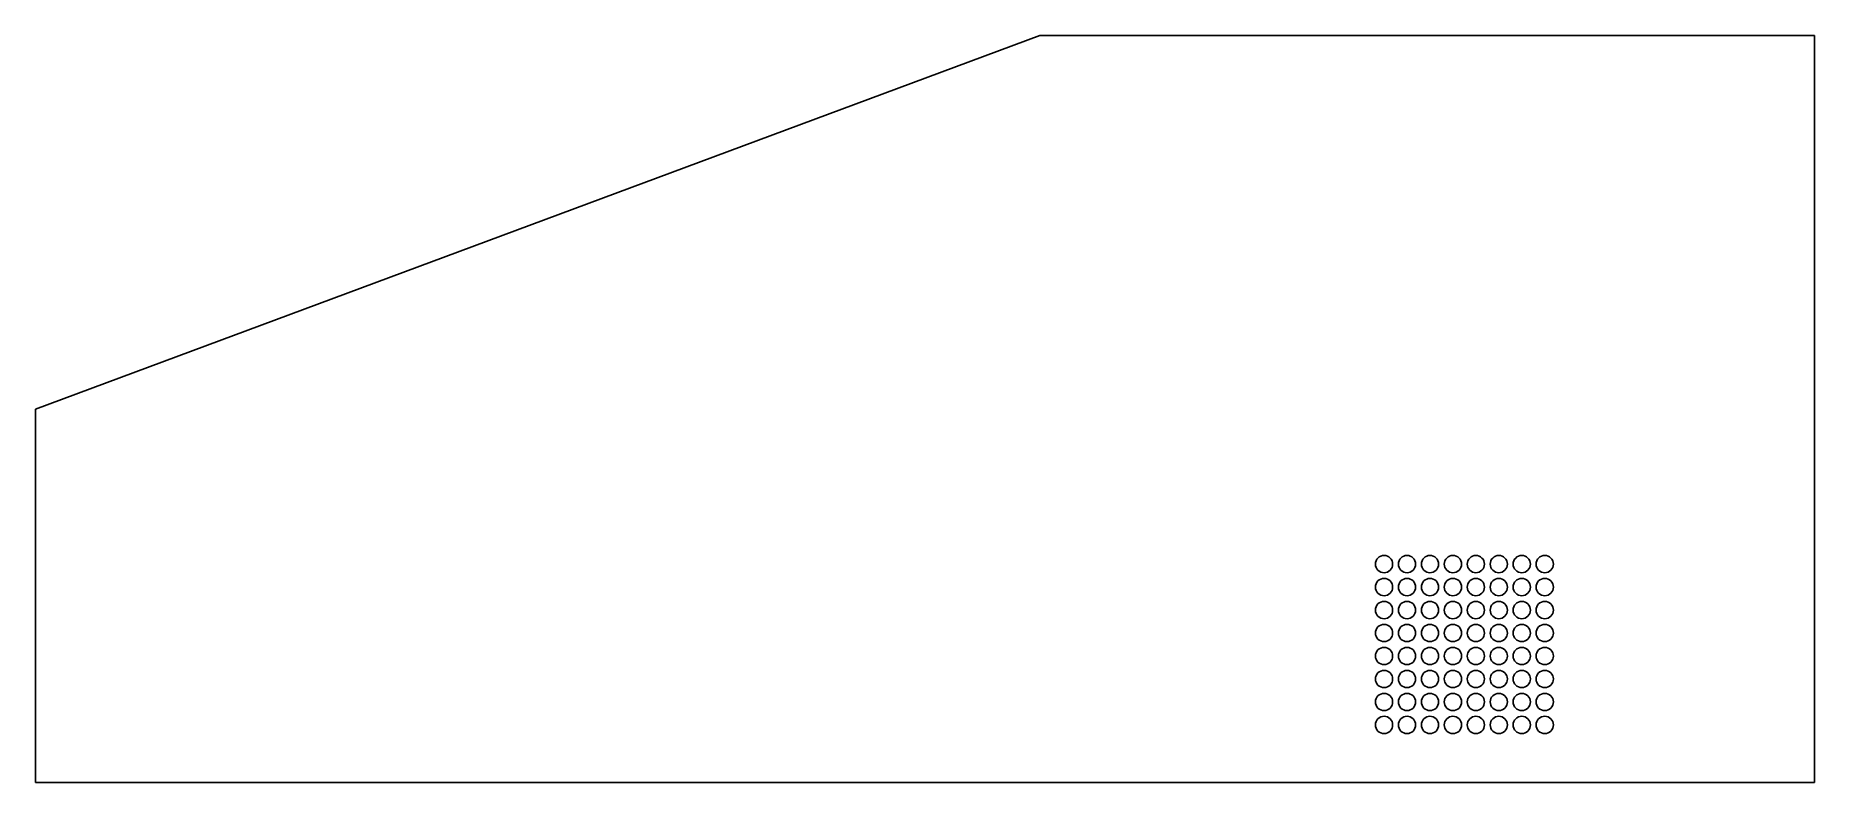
# Model space of a CAD drawing. Header units: metres. Extents: x 0 to 310, y 0 to 130.
import ezdxf

# ---------------------------------------------------------------- set-up
doc = ezdxf.new("R2010")
doc.units = ezdxf.units.M

msp = doc.modelspace()

# ---------------------------------------------------------------- linework, layer by layer
for p, q in [((175, 130), (0, 65)), ((310, 130), (175, 130)), ((310, 0), (310, 130)), ((0, 65), (0, 0)), ((233.5, 38), (233.529, 38.2926)), ((233.529, 37.7074), (233.5, 38)), ((233.529, 38.2926), (233.614, 38.574)), ((233.614, 37.426), (233.529, 37.7074)), ((233.614, 38.574), (233.753, 38.8333)), ((233.753, 37.1666), (233.614, 37.426)), ((233.753, 38.8333), (233.939, 39.0607)), ((233.939, 39.0607), (234.167, 39.2472)), ((234.167, 39.2472), (234.426, 39.3858)), ((234.426, 39.3858), (234.707, 39.4712)), ((234.707, 39.4712), (235, 39.5)), ((235, 39.5), (235.293, 39.4712)), ((235.293, 39.4712), (235.574, 39.3858)), ((235.574, 39.3858), (235.833, 39.2472)), ((235.833, 39.2472), (236.061, 39.0607)), ((236.061, 39.0607), (236.247, 38.8333)), ((236.247, 38.8333), (236.386, 38.574)), ((236.386, 37.426), (236.247, 37.1666)), ((236.386, 38.574), (236.471, 38.2926)), ((236.471, 37.7074), (236.386, 37.426)), ((236.471, 38.2926), (236.5, 38)), ((236.5, 38), (236.471, 37.7074)), ((237.5, 38), (237.529, 38.2926)), ((237.529, 37.7074), (237.5, 38)), ((237.529, 38.2926), (237.614, 38.574)), ((237.614, 37.426), (237.529, 37.7074)), ((237.614, 38.574), (237.753, 38.8333)), ((237.753, 37.1666), (237.614, 37.426)), ((237.753, 38.8333), (237.939, 39.0607)), ((237.939, 39.0607), (238.167, 39.2472)), ((238.167, 39.2472), (238.426, 39.3858)), ((238.426, 39.3858), (238.707, 39.4712)), ((238.707, 39.4712), (239, 39.5)), ((239, 39.5), (239.293, 39.4712)), ((239.293, 39.4712), (239.574, 39.3858)), ((239.574, 39.3858), (239.833, 39.2472)), ((239.833, 39.2472), (240.061, 39.0607)), ((240.061, 39.0607), (240.247, 38.8333)), ((240.247, 38.8333), (240.386, 38.574)), ((240.386, 37.426), (240.247, 37.1666)), ((240.386, 38.574), (240.471, 38.2926)), ((240.471, 37.7074), (240.386, 37.426)), ((240.471, 38.2926), (240.5, 38)), ((240.5, 38), (240.471, 37.7074)), ((241.5, 38), (241.529, 38.2926)), ((241.529, 37.7074), (241.5, 38)), ((241.529, 38.2926), (241.614, 38.574)), ((241.614, 37.426), (241.529, 37.7074)), ((241.614, 38.574), (241.753, 38.8333)), ((241.753, 37.1666), (241.614, 37.426)), ((241.753, 38.8333), (241.939, 39.0607)), ((241.939, 39.0607), (242.167, 39.2472)), ((242.167, 39.2472), (242.426, 39.3858)), ((242.426, 39.3858), (242.707, 39.4712)), ((242.707, 39.4712), (243, 39.5)), ((243, 39.5), (243.293, 39.4712)), ((243.293, 39.4712), (243.574, 39.3858)), ((243.574, 39.3858), (243.833, 39.2472)), ((243.833, 39.2472), (244.061, 39.0607)), ((244.061, 39.0607), (244.247, 38.8333)), ((244.247, 38.8333), (244.386, 38.574)), ((244.386, 37.426), (244.247, 37.1666)), ((244.386, 38.574), (244.471, 38.2926)), ((244.471, 37.7074), (244.386, 37.426)), ((244.471, 38.2926), (244.5, 38)), ((244.5, 38), (244.471, 37.7074)), ((245.5, 38), (245.529, 38.2926)), ((245.529, 37.7074), (245.5, 38)), ((245.529, 38.2926), (245.614, 38.574)), ((245.614, 37.426), (245.529, 37.7074)), ((245.614, 38.574), (245.753, 38.8333)), ((245.753, 37.1666), (245.614, 37.426)), ((245.753, 38.8333), (245.939, 39.0607)), ((245.939, 39.0607), (246.167, 39.2472)), ((246.167, 39.2472), (246.426, 39.3858)), ((246.426, 39.3858), (246.707, 39.4712)), ((246.707, 39.4712), (247, 39.5)), ((247, 39.5), (247.293, 39.4712)), ((247.293, 39.4712), (247.574, 39.3858)), ((247.574, 39.3858), (247.833, 39.2472)), ((247.833, 39.2472), (248.061, 39.0607)), ((248.061, 39.0607), (248.247, 38.8333)), ((248.247, 38.8333), (248.386, 38.574)), ((248.386, 37.426), (248.247, 37.1666)), ((248.386, 38.574), (248.471, 38.2926)), ((248.471, 37.7074), (248.386, 37.426)), ((248.471, 38.2926), (248.5, 38)), ((248.5, 38), (248.471, 37.7074)), ((249.5, 38), (249.529, 38.2926)), ((249.529, 37.7074), (249.5, 38)), ((249.529, 38.2926), (249.614, 38.574)), ((249.614, 37.426), (249.529, 37.7074)), ((249.614, 38.574), (249.753, 38.8333)), ((249.753, 37.1666), (249.614, 37.426)), ((249.753, 38.8333), (249.939, 39.0607)), ((249.939, 39.0607), (250.167, 39.2472)), ((250.167, 39.2472), (250.426, 39.3858)), ((250.426, 39.3858), (250.707, 39.4712)), ((250.707, 39.4712), (251, 39.5)), ((251, 39.5), (251.293, 39.4712)), ((251.293, 39.4712), (251.574, 39.3858)), ((251.574, 39.3858), (251.833, 39.2472)), ((251.833, 39.2472), (252.061, 39.0607)), ((252.061, 39.0607), (252.247, 38.8333)), ((252.247, 38.8333), (252.386, 38.574)), ((252.386, 37.426), (252.247, 37.1666)), ((252.386, 38.574), (252.471, 38.2926)), ((252.471, 37.7074), (252.386, 37.426)), ((252.471, 38.2926), (252.5, 38)), ((252.5, 38), (252.471, 37.7074)), ((253.5, 38), (253.529, 38.2926)), ((253.529, 37.7074), (253.5, 38)), ((253.529, 38.2926), (253.614, 38.574)), ((253.614, 37.426), (253.529, 37.7074)), ((253.614, 38.574), (253.753, 38.8333)), ((253.753, 37.1666), (253.614, 37.426)), ((253.753, 38.8333), (253.939, 39.0607)), ((253.939, 39.0607), (254.167, 39.2472)), ((254.167, 39.2472), (254.426, 39.3858)), ((254.426, 39.3858), (254.707, 39.4712)), ((254.707, 39.4712), (255, 39.5)), ((255, 39.5), (255.293, 39.4712)), ((255.293, 39.4712), (255.574, 39.3858)), ((255.574, 39.3858), (255.833, 39.2472)), ((255.833, 39.2472), (256.061, 39.0607)), ((256.061, 39.0607), (256.247, 38.8333)), ((256.247, 38.8333), (256.386, 38.574)), ((256.386, 37.426), (256.247, 37.1666)), ((256.386, 38.574), (256.471, 38.2926)), ((256.471, 37.7074), (256.386, 37.426)), ((256.471, 38.2926), (256.5, 38)), ((256.5, 38), (256.471, 37.7074)), ((257.5, 38), (257.529, 38.2926)), ((257.529, 37.7074), (257.5, 38)), ((257.529, 38.2926), (257.614, 38.574)), ((257.614, 37.426), (257.529, 37.7074)), ((257.614, 38.574), (257.753, 38.8333)), ((257.753, 37.1666), (257.614, 37.426)), ((257.753, 38.8333), (257.939, 39.0607)), ((257.939, 39.0607), (258.167, 39.2472)), ((258.167, 39.2472), (258.426, 39.3858)), ((258.426, 39.3858), (258.707, 39.4712)), ((258.707, 39.4712), (259, 39.5)), ((259, 39.5), (259.293, 39.4712)), ((259.293, 39.4712), (259.574, 39.3858)), ((259.574, 39.3858), (259.833, 39.2472)), ((259.833, 39.2472), (260.061, 39.0607)), ((260.061, 39.0607), (260.247, 38.8333)), ((260.247, 38.8333), (260.386, 38.574)), ((260.386, 37.426), (260.247, 37.1666)), ((260.386, 38.574), (260.471, 38.2926)), ((260.471, 37.7074), (260.386, 37.426)), ((260.471, 38.2926), (260.5, 38)), ((260.5, 38), (260.471, 37.7074)), ((261.5, 38), (261.529, 38.2926)), ((261.529, 37.7074), (261.5, 38)), ((261.529, 38.2926), (261.614, 38.574)), ((261.614, 37.426), (261.529, 37.7074)), ((261.614, 38.574), (261.753, 38.8333)), ((261.753, 37.1666), (261.614, 37.426)), ((261.753, 38.8333), (261.939, 39.0607)), ((261.939, 39.0607), (262.167, 39.2472)), ((262.167, 39.2472), (262.426, 39.3858)), ((262.426, 39.3858), (262.707, 39.4712)), ((262.707, 39.4712), (263, 39.5)), ((263, 39.5), (263.293, 39.4712)), ((263.293, 39.4712), (263.574, 39.3858)), ((263.574, 39.3858), (263.833, 39.2472)), ((263.833, 39.2472), (264.061, 39.0607)), ((264.061, 39.0607), (264.247, 38.8333)), ((264.247, 38.8333), (264.386, 38.574)), ((264.386, 37.426), (264.247, 37.1666)), ((264.386, 38.574), (264.471, 38.2926)), ((264.471, 37.7074), (264.386, 37.426)), ((264.471, 38.2926), (264.5, 38)), ((264.5, 38), (264.471, 37.7074)), ((233.5, 34), (233.529, 34.2926)), ((233.529, 34.2926), (233.614, 34.574)), ((233.614, 34.574), (233.753, 34.8333)), ((233.939, 36.9393), (233.753, 37.1666)), ((233.753, 34.8333), (233.939, 35.0607)), ((234.167, 36.7528), (233.939, 36.9393)), ((233.939, 35.0607), (234.167, 35.2472)), ((234.426, 36.6142), (234.167, 36.7528)), ((234.167, 35.2472), (234.426, 35.3858)), ((234.707, 36.5288), (234.426, 36.6142)), ((234.426, 35.3858), (234.707, 35.4712)), ((235, 36.5), (234.707, 36.5288)), ((234.707, 35.4712), (235, 35.5)), ((235.293, 36.5288), (235, 36.5)), ((235, 35.5), (235.293, 35.4712)), ((235.574, 36.6142), (235.293, 36.5288)), ((235.293, 35.4712), (235.574, 35.3858)), ((235.833, 36.7528), (235.574, 36.6142)), ((235.574, 35.3858), (235.833, 35.2472)), ((236.061, 36.9393), (235.833, 36.7528)), ((235.833, 35.2472), (236.061, 35.0607)), ((236.247, 37.1666), (236.061, 36.9393)), ((236.061, 35.0607), (236.247, 34.8333)), ((236.247, 34.8333), (236.386, 34.574)), ((236.386, 34.574), (236.471, 34.2926)), ((236.471, 34.2926), (236.5, 34)), ((237.5, 34), (237.529, 34.2926)), ((237.529, 34.2926), (237.614, 34.574)), ((237.614, 34.574), (237.753, 34.8333)), ((237.939, 36.9393), (237.753, 37.1666)), ((237.753, 34.8333), (237.939, 35.0607)), ((238.167, 36.7528), (237.939, 36.9393)), ((237.939, 35.0607), (238.167, 35.2472)), ((238.426, 36.6142), (238.167, 36.7528)), ((238.167, 35.2472), (238.426, 35.3858)), ((238.707, 36.5288), (238.426, 36.6142)), ((238.426, 35.3858), (238.707, 35.4712)), ((239, 36.5), (238.707, 36.5288)), ((238.707, 35.4712), (239, 35.5)), ((239.293, 36.5288), (239, 36.5)), ((239, 35.5), (239.293, 35.4712)), ((239.574, 36.6142), (239.293, 36.5288)), ((239.293, 35.4712), (239.574, 35.3858)), ((239.833, 36.7528), (239.574, 36.6142)), ((239.574, 35.3858), (239.833, 35.2472)), ((240.061, 36.9393), (239.833, 36.7528)), ((239.833, 35.2472), (240.061, 35.0607)), ((240.247, 37.1666), (240.061, 36.9393)), ((240.061, 35.0607), (240.247, 34.8333)), ((240.247, 34.8333), (240.386, 34.574)), ((240.386, 34.574), (240.471, 34.2926)), ((240.471, 34.2926), (240.5, 34)), ((241.5, 34), (241.529, 34.2926)), ((241.529, 34.2926), (241.614, 34.574)), ((241.614, 34.574), (241.753, 34.8333)), ((241.939, 36.9393), (241.753, 37.1666)), ((241.753, 34.8333), (241.939, 35.0607)), ((242.167, 36.7528), (241.939, 36.9393)), ((241.939, 35.0607), (242.167, 35.2472)), ((242.426, 36.6142), (242.167, 36.7528)), ((242.167, 35.2472), (242.426, 35.3858)), ((242.707, 36.5288), (242.426, 36.6142)), ((242.426, 35.3858), (242.707, 35.4712)), ((243, 36.5), (242.707, 36.5288)), ((242.707, 35.4712), (243, 35.5)), ((243.293, 36.5288), (243, 36.5)), ((243, 35.5), (243.293, 35.4712)), ((243.574, 36.6142), (243.293, 36.5288)), ((243.293, 35.4712), (243.574, 35.3858)), ((243.833, 36.7528), (243.574, 36.6142)), ((243.574, 35.3858), (243.833, 35.2472)), ((244.061, 36.9393), (243.833, 36.7528)), ((243.833, 35.2472), (244.061, 35.0607)), ((244.247, 37.1666), (244.061, 36.9393)), ((244.061, 35.0607), (244.247, 34.8333)), ((244.247, 34.8333), (244.386, 34.574)), ((244.386, 34.574), (244.471, 34.2926)), ((244.471, 34.2926), (244.5, 34)), ((245.5, 34), (245.529, 34.2926)), ((245.529, 34.2926), (245.614, 34.574)), ((245.614, 34.574), (245.753, 34.8333)), ((245.939, 36.9393), (245.753, 37.1666)), ((245.753, 34.8333), (245.939, 35.0607)), ((246.167, 36.7528), (245.939, 36.9393)), ((245.939, 35.0607), (246.167, 35.2472)), ((246.426, 36.6142), (246.167, 36.7528)), ((246.167, 35.2472), (246.426, 35.3858)), ((246.707, 36.5288), (246.426, 36.6142)), ((246.426, 35.3858), (246.707, 35.4712)), ((247, 36.5), (246.707, 36.5288)), ((246.707, 35.4712), (247, 35.5)), ((247.293, 36.5288), (247, 36.5)), ((247, 35.5), (247.293, 35.4712)), ((247.574, 36.6142), (247.293, 36.5288)), ((247.293, 35.4712), (247.574, 35.3858)), ((247.833, 36.7528), (247.574, 36.6142)), ((247.574, 35.3858), (247.833, 35.2472)), ((248.061, 36.9393), (247.833, 36.7528)), ((247.833, 35.2472), (248.061, 35.0607)), ((248.247, 37.1666), (248.061, 36.9393)), ((248.061, 35.0607), (248.247, 34.8333)), ((248.247, 34.8333), (248.386, 34.574)), ((248.386, 34.574), (248.471, 34.2926)), ((248.471, 34.2926), (248.5, 34)), ((249.5, 34), (249.529, 34.2926)), ((249.529, 34.2926), (249.614, 34.574)), ((249.614, 34.574), (249.753, 34.8333)), ((249.939, 36.9393), (249.753, 37.1666)), ((249.753, 34.8333), (249.939, 35.0607)), ((250.167, 36.7528), (249.939, 36.9393)), ((249.939, 35.0607), (250.167, 35.2472)), ((250.426, 36.6142), (250.167, 36.7528)), ((250.167, 35.2472), (250.426, 35.3858)), ((250.707, 36.5288), (250.426, 36.6142)), ((250.426, 35.3858), (250.707, 35.4712)), ((251, 36.5), (250.707, 36.5288)), ((250.707, 35.4712), (251, 35.5)), ((251.293, 36.5288), (251, 36.5)), ((251, 35.5), (251.293, 35.4712)), ((251.574, 36.6142), (251.293, 36.5288)), ((251.293, 35.4712), (251.574, 35.3858)), ((251.833, 36.7528), (251.574, 36.6142)), ((251.574, 35.3858), (251.833, 35.2472)), ((252.061, 36.9393), (251.833, 36.7528)), ((251.833, 35.2472), (252.061, 35.0607)), ((252.247, 37.1666), (252.061, 36.9393)), ((252.061, 35.0607), (252.247, 34.8333)), ((252.247, 34.8333), (252.386, 34.574)), ((252.386, 34.574), (252.471, 34.2926)), ((252.471, 34.2926), (252.5, 34)), ((253.5, 34), (253.529, 34.2926)), ((253.529, 34.2926), (253.614, 34.574)), ((253.614, 34.574), (253.753, 34.8333)), ((253.939, 36.9393), (253.753, 37.1666)), ((253.753, 34.8333), (253.939, 35.0607)), ((254.167, 36.7528), (253.939, 36.9393)), ((253.939, 35.0607), (254.167, 35.2472)), ((254.426, 36.6142), (254.167, 36.7528)), ((254.167, 35.2472), (254.426, 35.3858)), ((254.707, 36.5288), (254.426, 36.6142)), ((254.426, 35.3858), (254.707, 35.4712)), ((255, 36.5), (254.707, 36.5288)), ((254.707, 35.4712), (255, 35.5)), ((255.293, 36.5288), (255, 36.5)), ((255, 35.5), (255.293, 35.4712)), ((255.574, 36.6142), (255.293, 36.5288)), ((255.293, 35.4712), (255.574, 35.3858)), ((255.833, 36.7528), (255.574, 36.6142)), ((255.574, 35.3858), (255.833, 35.2472)), ((256.061, 36.9393), (255.833, 36.7528)), ((255.833, 35.2472), (256.061, 35.0607)), ((256.247, 37.1666), (256.061, 36.9393)), ((256.061, 35.0607), (256.247, 34.8333)), ((256.247, 34.8333), (256.386, 34.574)), ((256.386, 34.574), (256.471, 34.2926)), ((256.471, 34.2926), (256.5, 34)), ((257.5, 34), (257.529, 34.2926)), ((257.529, 34.2926), (257.614, 34.574)), ((257.614, 34.574), (257.753, 34.8333)), ((257.939, 36.9393), (257.753, 37.1666)), ((257.753, 34.8333), (257.939, 35.0607)), ((258.167, 36.7528), (257.939, 36.9393)), ((257.939, 35.0607), (258.167, 35.2472)), ((258.426, 36.6142), (258.167, 36.7528)), ((258.167, 35.2472), (258.426, 35.3858)), ((258.707, 36.5288), (258.426, 36.6142)), ((258.426, 35.3858), (258.707, 35.4712)), ((259, 36.5), (258.707, 36.5288)), ((258.707, 35.4712), (259, 35.5)), ((259.293, 36.5288), (259, 36.5)), ((259, 35.5), (259.293, 35.4712)), ((259.574, 36.6142), (259.293, 36.5288)), ((259.293, 35.4712), (259.574, 35.3858)), ((259.833, 36.7528), (259.574, 36.6142)), ((259.574, 35.3858), (259.833, 35.2472)), ((260.061, 36.9393), (259.833, 36.7528)), ((259.833, 35.2472), (260.061, 35.0607)), ((260.247, 37.1666), (260.061, 36.9393)), ((260.061, 35.0607), (260.247, 34.8333)), ((260.247, 34.8333), (260.386, 34.574)), ((260.386, 34.574), (260.471, 34.2926)), ((260.471, 34.2926), (260.5, 34)), ((261.5, 34), (261.529, 34.2926)), ((261.529, 34.2926), (261.614, 34.574)), ((261.614, 34.574), (261.753, 34.8333)), ((261.939, 36.9393), (261.753, 37.1666)), ((261.753, 34.8333), (261.939, 35.0607)), ((262.167, 36.7528), (261.939, 36.9393)), ((261.939, 35.0607), (262.167, 35.2472)), ((262.426, 36.6142), (262.167, 36.7528)), ((262.167, 35.2472), (262.426, 35.3858)), ((262.707, 36.5288), (262.426, 36.6142)), ((262.426, 35.3858), (262.707, 35.4712)), ((263, 36.5), (262.707, 36.5288)), ((262.707, 35.4712), (263, 35.5)), ((263.293, 36.5288), (263, 36.5)), ((263, 35.5), (263.293, 35.4712)), ((263.574, 36.6142), (263.293, 36.5288)), ((263.293, 35.4712), (263.574, 35.3858)), ((263.833, 36.7528), (263.574, 36.6142)), ((263.574, 35.3858), (263.833, 35.2472)), ((264.061, 36.9393), (263.833, 36.7528)), ((263.833, 35.2472), (264.061, 35.0607)), ((264.247, 37.1666), (264.061, 36.9393)), ((264.061, 35.0607), (264.247, 34.8333)), ((264.247, 34.8333), (264.386, 34.574)), ((264.386, 34.574), (264.471, 34.2926)), ((264.471, 34.2926), (264.5, 34)), ((233.529, 33.7074), (233.5, 34)), ((233.614, 33.426), (233.529, 33.7074)), ((233.753, 33.1666), (233.614, 33.426)), ((233.939, 32.9393), (233.753, 33.1666)), ((233.753, 30.8333), (233.939, 31.0607)), ((234.167, 32.7528), (233.939, 32.9393)), ((233.939, 31.0607), (234.167, 31.2472)), ((234.426, 32.6142), (234.167, 32.7528)), ((234.167, 31.2472), (234.426, 31.3858)), ((234.707, 32.5288), (234.426, 32.6142)), ((234.426, 31.3858), (234.707, 31.4712)), ((235, 32.5), (234.707, 32.5288)), ((234.707, 31.4712), (235, 31.5)), ((235.293, 32.5288), (235, 32.5)), ((235, 31.5), (235.293, 31.4712)), ((235.574, 32.6142), (235.293, 32.5288)), ((235.293, 31.4712), (235.574, 31.3858)), ((235.833, 32.7528), (235.574, 32.6142)), ((235.574, 31.3858), (235.833, 31.2472)), ((236.061, 32.9393), (235.833, 32.7528)), ((235.833, 31.2472), (236.061, 31.0607)), ((236.247, 33.1666), (236.061, 32.9393)), ((236.061, 31.0607), (236.247, 30.8333)), ((236.386, 33.426), (236.247, 33.1666)), ((236.471, 33.7074), (236.386, 33.426)), ((236.5, 34), (236.471, 33.7074)), ((237.529, 33.7074), (237.5, 34)), ((237.614, 33.426), (237.529, 33.7074)), ((237.753, 33.1666), (237.614, 33.426)), ((237.939, 32.9393), (237.753, 33.1666)), ((237.753, 30.8333), (237.939, 31.0607)), ((238.167, 32.7528), (237.939, 32.9393)), ((237.939, 31.0607), (238.167, 31.2472)), ((238.426, 32.6142), (238.167, 32.7528)), ((238.167, 31.2472), (238.426, 31.3858)), ((238.707, 32.5288), (238.426, 32.6142)), ((238.426, 31.3858), (238.707, 31.4712)), ((239, 32.5), (238.707, 32.5288)), ((238.707, 31.4712), (239, 31.5)), ((239.293, 32.5288), (239, 32.5)), ((239, 31.5), (239.293, 31.4712)), ((239.574, 32.6142), (239.293, 32.5288)), ((239.293, 31.4712), (239.574, 31.3858)), ((239.833, 32.7528), (239.574, 32.6142)), ((239.574, 31.3858), (239.833, 31.2472)), ((240.061, 32.9393), (239.833, 32.7528)), ((239.833, 31.2472), (240.061, 31.0607)), ((240.247, 33.1666), (240.061, 32.9393)), ((240.061, 31.0607), (240.247, 30.8333)), ((240.386, 33.426), (240.247, 33.1666)), ((240.471, 33.7074), (240.386, 33.426)), ((240.5, 34), (240.471, 33.7074)), ((241.529, 33.7074), (241.5, 34)), ((241.614, 33.426), (241.529, 33.7074)), ((241.753, 33.1666), (241.614, 33.426)), ((241.939, 32.9393), (241.753, 33.1666)), ((241.753, 30.8333), (241.939, 31.0607)), ((242.167, 32.7528), (241.939, 32.9393)), ((241.939, 31.0607), (242.167, 31.2472)), ((242.426, 32.6142), (242.167, 32.7528)), ((242.167, 31.2472), (242.426, 31.3858)), ((242.707, 32.5288), (242.426, 32.6142)), ((242.426, 31.3858), (242.707, 31.4712)), ((243, 32.5), (242.707, 32.5288)), ((242.707, 31.4712), (243, 31.5)), ((243.293, 32.5288), (243, 32.5)), ((243, 31.5), (243.293, 31.4712)), ((243.574, 32.6142), (243.293, 32.5288)), ((243.293, 31.4712), (243.574, 31.3858)), ((243.833, 32.7528), (243.574, 32.6142)), ((243.574, 31.3858), (243.833, 31.2472)), ((244.061, 32.9393), (243.833, 32.7528)), ((243.833, 31.2472), (244.061, 31.0607)), ((244.247, 33.1666), (244.061, 32.9393)), ((244.061, 31.0607), (244.247, 30.8333)), ((244.386, 33.426), (244.247, 33.1666)), ((244.471, 33.7074), (244.386, 33.426)), ((244.5, 34), (244.471, 33.7074)), ((245.529, 33.7074), (245.5, 34)), ((245.614, 33.426), (245.529, 33.7074)), ((245.753, 33.1666), (245.614, 33.426)), ((245.939, 32.9393), (245.753, 33.1666)), ((245.753, 30.8333), (245.939, 31.0607)), ((246.167, 32.7528), (245.939, 32.9393)), ((245.939, 31.0607), (246.167, 31.2472)), ((246.426, 32.6142), (246.167, 32.7528)), ((246.167, 31.2472), (246.426, 31.3858)), ((246.707, 32.5288), (246.426, 32.6142)), ((246.426, 31.3858), (246.707, 31.4712)), ((247, 32.5), (246.707, 32.5288)), ((246.707, 31.4712), (247, 31.5)), ((247.293, 32.5288), (247, 32.5)), ((247, 31.5), (247.293, 31.4712)), ((247.574, 32.6142), (247.293, 32.5288)), ((247.293, 31.4712), (247.574, 31.3858)), ((247.833, 32.7528), (247.574, 32.6142)), ((247.574, 31.3858), (247.833, 31.2472)), ((248.061, 32.9393), (247.833, 32.7528)), ((247.833, 31.2472), (248.061, 31.0607)), ((248.247, 33.1666), (248.061, 32.9393)), ((248.061, 31.0607), (248.247, 30.8333)), ((248.386, 33.426), (248.247, 33.1666)), ((248.471, 33.7074), (248.386, 33.426)), ((248.5, 34), (248.471, 33.7074)), ((249.529, 33.7074), (249.5, 34)), ((249.614, 33.426), (249.529, 33.7074)), ((249.753, 33.1666), (249.614, 33.426)), ((249.939, 32.9393), (249.753, 33.1666)), ((249.753, 30.8333), (249.939, 31.0607)), ((250.167, 32.7528), (249.939, 32.9393)), ((249.939, 31.0607), (250.167, 31.2472)), ((250.426, 32.6142), (250.167, 32.7528)), ((250.167, 31.2472), (250.426, 31.3858)), ((250.707, 32.5288), (250.426, 32.6142)), ((250.426, 31.3858), (250.707, 31.4712)), ((251, 32.5), (250.707, 32.5288)), ((250.707, 31.4712), (251, 31.5)), ((251.293, 32.5288), (251, 32.5)), ((251, 31.5), (251.293, 31.4712)), ((251.574, 32.6142), (251.293, 32.5288)), ((251.293, 31.4712), (251.574, 31.3858)), ((251.833, 32.7528), (251.574, 32.6142)), ((251.574, 31.3858), (251.833, 31.2472)), ((252.061, 32.9393), (251.833, 32.7528)), ((251.833, 31.2472), (252.061, 31.0607)), ((252.247, 33.1666), (252.061, 32.9393)), ((252.061, 31.0607), (252.247, 30.8333)), ((252.386, 33.426), (252.247, 33.1666)), ((252.471, 33.7074), (252.386, 33.426)), ((252.5, 34), (252.471, 33.7074)), ((253.529, 33.7074), (253.5, 34)), ((253.614, 33.426), (253.529, 33.7074)), ((253.753, 33.1666), (253.614, 33.426)), ((253.939, 32.9393), (253.753, 33.1666)), ((253.753, 30.8333), (253.939, 31.0607)), ((254.167, 32.7528), (253.939, 32.9393)), ((253.939, 31.0607), (254.167, 31.2472)), ((254.426, 32.6142), (254.167, 32.7528)), ((254.167, 31.2472), (254.426, 31.3858)), ((254.707, 32.5288), (254.426, 32.6142)), ((254.426, 31.3858), (254.707, 31.4712)), ((255, 32.5), (254.707, 32.5288)), ((254.707, 31.4712), (255, 31.5)), ((255.293, 32.5288), (255, 32.5)), ((255, 31.5), (255.293, 31.4712)), ((255.574, 32.6142), (255.293, 32.5288)), ((255.293, 31.4712), (255.574, 31.3858)), ((255.833, 32.7528), (255.574, 32.6142)), ((255.574, 31.3858), (255.833, 31.2472)), ((256.061, 32.9393), (255.833, 32.7528)), ((255.833, 31.2472), (256.061, 31.0607)), ((256.247, 33.1666), (256.061, 32.9393)), ((256.061, 31.0607), (256.247, 30.8333)), ((256.386, 33.426), (256.247, 33.1666)), ((256.471, 33.7074), (256.386, 33.426)), ((256.5, 34), (256.471, 33.7074)), ((257.529, 33.7074), (257.5, 34)), ((257.614, 33.426), (257.529, 33.7074)), ((257.753, 33.1666), (257.614, 33.426)), ((257.939, 32.9393), (257.753, 33.1666)), ((257.753, 30.8333), (257.939, 31.0607)), ((258.167, 32.7528), (257.939, 32.9393)), ((257.939, 31.0607), (258.167, 31.2472)), ((258.426, 32.6142), (258.167, 32.7528)), ((258.167, 31.2472), (258.426, 31.3858)), ((258.707, 32.5288), (258.426, 32.6142)), ((258.426, 31.3858), (258.707, 31.4712)), ((259, 32.5), (258.707, 32.5288)), ((258.707, 31.4712), (259, 31.5)), ((259.293, 32.5288), (259, 32.5)), ((259, 31.5), (259.293, 31.4712)), ((259.574, 32.6142), (259.293, 32.5288)), ((259.293, 31.4712), (259.574, 31.3858)), ((259.833, 32.7528), (259.574, 32.6142)), ((259.574, 31.3858), (259.833, 31.2472)), ((260.061, 32.9393), (259.833, 32.7528)), ((259.833, 31.2472), (260.061, 31.0607)), ((260.247, 33.1666), (260.061, 32.9393)), ((260.061, 31.0607), (260.247, 30.8333)), ((260.386, 33.426), (260.247, 33.1666)), ((260.471, 33.7074), (260.386, 33.426)), ((260.5, 34), (260.471, 33.7074)), ((261.529, 33.7074), (261.5, 34)), ((261.614, 33.426), (261.529, 33.7074)), ((261.753, 33.1666), (261.614, 33.426)), ((261.939, 32.9393), (261.753, 33.1666)), ((261.753, 30.8333), (261.939, 31.0607)), ((262.167, 32.7528), (261.939, 32.9393)), ((261.939, 31.0607), (262.167, 31.2472)), ((262.426, 32.6142), (262.167, 32.7528)), ((262.167, 31.2472), (262.426, 31.3858)), ((262.707, 32.5288), (262.426, 32.6142)), ((262.426, 31.3858), (262.707, 31.4712)), ((263, 32.5), (262.707, 32.5288)), ((262.707, 31.4712), (263, 31.5)), ((263.293, 32.5288), (263, 32.5)), ((263, 31.5), (263.293, 31.4712)), ((263.574, 32.6142), (263.293, 32.5288)), ((263.293, 31.4712), (263.574, 31.3858)), ((263.833, 32.7528), (263.574, 32.6142)), ((263.574, 31.3858), (263.833, 31.2472)), ((264.061, 32.9393), (263.833, 32.7528)), ((263.833, 31.2472), (264.061, 31.0607)), ((264.247, 33.1666), (264.061, 32.9393)), ((264.061, 31.0607), (264.247, 30.8333)), ((264.386, 33.426), (264.247, 33.1666)), ((264.471, 33.7074), (264.386, 33.426)), ((264.5, 34), (264.471, 33.7074)), ((233.5, 30), (233.529, 30.2926)), ((233.529, 29.7074), (233.5, 30)), ((233.529, 30.2926), (233.614, 30.574)), ((233.614, 29.426), (233.529, 29.7074)), ((233.614, 30.574), (233.753, 30.8333)), ((233.753, 29.1666), (233.614, 29.426)), ((233.939, 28.9393), (233.753, 29.1666)), ((234.167, 28.7528), (233.939, 28.9393)), ((234.426, 28.6142), (234.167, 28.7528)), ((234.707, 28.5288), (234.426, 28.6142)), ((235, 28.5), (234.707, 28.5288)), ((235.293, 28.5288), (235, 28.5)), ((235.574, 28.6142), (235.293, 28.5288)), ((235.833, 28.7528), (235.574, 28.6142)), ((236.061, 28.9393), (235.833, 28.7528)), ((236.247, 29.1666), (236.061, 28.9393)), ((236.247, 30.8333), (236.386, 30.574)), ((236.386, 29.426), (236.247, 29.1666)), ((236.386, 30.574), (236.471, 30.2926)), ((236.471, 29.7074), (236.386, 29.426)), ((236.471, 30.2926), (236.5, 30)), ((236.5, 30), (236.471, 29.7074)), ((237.5, 30), (237.529, 30.2926)), ((237.529, 29.7074), (237.5, 30)), ((237.529, 30.2926), (237.614, 30.574)), ((237.614, 29.426), (237.529, 29.7074)), ((237.614, 30.574), (237.753, 30.8333)), ((237.753, 29.1666), (237.614, 29.426)), ((237.939, 28.9393), (237.753, 29.1666)), ((238.167, 28.7528), (237.939, 28.9393)), ((238.426, 28.6142), (238.167, 28.7528)), ((238.707, 28.5288), (238.426, 28.6142)), ((239, 28.5), (238.707, 28.5288)), ((239.293, 28.5288), (239, 28.5)), ((239.574, 28.6142), (239.293, 28.5288)), ((239.833, 28.7528), (239.574, 28.6142)), ((240.061, 28.9393), (239.833, 28.7528)), ((240.247, 29.1666), (240.061, 28.9393)), ((240.247, 30.8333), (240.386, 30.574)), ((240.386, 29.426), (240.247, 29.1666)), ((240.386, 30.574), (240.471, 30.2926)), ((240.471, 29.7074), (240.386, 29.426)), ((240.471, 30.2926), (240.5, 30)), ((240.5, 30), (240.471, 29.7074)), ((241.5, 30), (241.529, 30.2926)), ((241.529, 29.7074), (241.5, 30)), ((241.529, 30.2926), (241.614, 30.574)), ((241.614, 29.426), (241.529, 29.7074)), ((241.614, 30.574), (241.753, 30.8333)), ((241.753, 29.1666), (241.614, 29.426)), ((241.939, 28.9393), (241.753, 29.1666)), ((242.167, 28.7528), (241.939, 28.9393)), ((242.426, 28.6142), (242.167, 28.7528)), ((242.707, 28.5288), (242.426, 28.6142)), ((243, 28.5), (242.707, 28.5288)), ((243.293, 28.5288), (243, 28.5)), ((243.574, 28.6142), (243.293, 28.5288)), ((243.833, 28.7528), (243.574, 28.6142)), ((244.061, 28.9393), (243.833, 28.7528)), ((244.247, 29.1666), (244.061, 28.9393)), ((244.247, 30.8333), (244.386, 30.574)), ((244.386, 29.426), (244.247, 29.1666)), ((244.386, 30.574), (244.471, 30.2926)), ((244.471, 29.7074), (244.386, 29.426)), ((244.471, 30.2926), (244.5, 30)), ((244.5, 30), (244.471, 29.7074)), ((245.5, 30), (245.529, 30.2926)), ((245.529, 29.7074), (245.5, 30)), ((245.529, 30.2926), (245.614, 30.574)), ((245.614, 29.426), (245.529, 29.7074)), ((245.614, 30.574), (245.753, 30.8333)), ((245.753, 29.1666), (245.614, 29.426)), ((245.939, 28.9393), (245.753, 29.1666)), ((246.167, 28.7528), (245.939, 28.9393)), ((246.426, 28.6142), (246.167, 28.7528)), ((246.707, 28.5288), (246.426, 28.6142)), ((247, 28.5), (246.707, 28.5288)), ((247.293, 28.5288), (247, 28.5)), ((247.574, 28.6142), (247.293, 28.5288)), ((247.833, 28.7528), (247.574, 28.6142)), ((248.061, 28.9393), (247.833, 28.7528)), ((248.247, 29.1666), (248.061, 28.9393)), ((248.247, 30.8333), (248.386, 30.574)), ((248.386, 29.426), (248.247, 29.1666)), ((248.386, 30.574), (248.471, 30.2926)), ((248.471, 29.7074), (248.386, 29.426)), ((248.471, 30.2926), (248.5, 30)), ((248.5, 30), (248.471, 29.7074)), ((249.5, 30), (249.529, 30.2926)), ((249.529, 29.7074), (249.5, 30)), ((249.529, 30.2926), (249.614, 30.574)), ((249.614, 29.426), (249.529, 29.7074)), ((249.614, 30.574), (249.753, 30.8333)), ((249.753, 29.1666), (249.614, 29.426)), ((249.939, 28.9393), (249.753, 29.1666)), ((250.167, 28.7528), (249.939, 28.9393)), ((250.426, 28.6142), (250.167, 28.7528)), ((250.707, 28.5288), (250.426, 28.6142)), ((251, 28.5), (250.707, 28.5288)), ((251.293, 28.5288), (251, 28.5)), ((251.574, 28.6142), (251.293, 28.5288)), ((251.833, 28.7528), (251.574, 28.6142)), ((252.061, 28.9393), (251.833, 28.7528)), ((252.247, 29.1666), (252.061, 28.9393)), ((252.247, 30.8333), (252.386, 30.574)), ((252.386, 29.426), (252.247, 29.1666)), ((252.386, 30.574), (252.471, 30.2926)), ((252.471, 29.7074), (252.386, 29.426)), ((252.471, 30.2926), (252.5, 30)), ((252.5, 30), (252.471, 29.7074)), ((253.5, 30), (253.529, 30.2926)), ((253.529, 29.7074), (253.5, 30)), ((253.529, 30.2926), (253.614, 30.574)), ((253.614, 29.426), (253.529, 29.7074)), ((253.614, 30.574), (253.753, 30.8333)), ((253.753, 29.1666), (253.614, 29.426)), ((253.939, 28.9393), (253.753, 29.1666)), ((254.167, 28.7528), (253.939, 28.9393)), ((254.426, 28.6142), (254.167, 28.7528)), ((254.707, 28.5288), (254.426, 28.6142)), ((255, 28.5), (254.707, 28.5288)), ((255.293, 28.5288), (255, 28.5)), ((255.574, 28.6142), (255.293, 28.5288)), ((255.833, 28.7528), (255.574, 28.6142)), ((256.061, 28.9393), (255.833, 28.7528)), ((256.247, 29.1666), (256.061, 28.9393)), ((256.247, 30.8333), (256.386, 30.574)), ((256.386, 29.426), (256.247, 29.1666)), ((256.386, 30.574), (256.471, 30.2926)), ((256.471, 29.7074), (256.386, 29.426)), ((256.471, 30.2926), (256.5, 30)), ((256.5, 30), (256.471, 29.7074)), ((257.5, 30), (257.529, 30.2926)), ((257.529, 29.7074), (257.5, 30)), ((257.529, 30.2926), (257.614, 30.574)), ((257.614, 29.426), (257.529, 29.7074)), ((257.614, 30.574), (257.753, 30.8333)), ((257.753, 29.1666), (257.614, 29.426)), ((257.939, 28.9393), (257.753, 29.1666)), ((258.167, 28.7528), (257.939, 28.9393)), ((258.426, 28.6142), (258.167, 28.7528)), ((258.707, 28.5288), (258.426, 28.6142)), ((259, 28.5), (258.707, 28.5288)), ((259.293, 28.5288), (259, 28.5)), ((259.574, 28.6142), (259.293, 28.5288)), ((259.833, 28.7528), (259.574, 28.6142)), ((260.061, 28.9393), (259.833, 28.7528)), ((260.247, 29.1666), (260.061, 28.9393)), ((260.247, 30.8333), (260.386, 30.574)), ((260.386, 29.426), (260.247, 29.1666)), ((260.386, 30.574), (260.471, 30.2926)), ((260.471, 29.7074), (260.386, 29.426)), ((260.471, 30.2926), (260.5, 30)), ((260.5, 30), (260.471, 29.7074)), ((261.5, 30), (261.529, 30.2926)), ((261.529, 29.7074), (261.5, 30)), ((261.529, 30.2926), (261.614, 30.574)), ((261.614, 29.426), (261.529, 29.7074)), ((261.614, 30.574), (261.753, 30.8333)), ((261.753, 29.1666), (261.614, 29.426)), ((261.939, 28.9393), (261.753, 29.1666)), ((262.167, 28.7528), (261.939, 28.9393)), ((262.426, 28.6142), (262.167, 28.7528)), ((262.707, 28.5288), (262.426, 28.6142)), ((263, 28.5), (262.707, 28.5288)), ((263.293, 28.5288), (263, 28.5)), ((263.574, 28.6142), (263.293, 28.5288)), ((263.833, 28.7528), (263.574, 28.6142)), ((264.061, 28.9393), (263.833, 28.7528)), ((264.247, 29.1666), (264.061, 28.9393)), ((264.247, 30.8333), (264.386, 30.574)), ((264.386, 29.426), (264.247, 29.1666)), ((264.386, 30.574), (264.471, 30.2926)), ((264.471, 29.7074), (264.386, 29.426)), ((264.471, 30.2926), (264.5, 30)), ((264.5, 30), (264.471, 29.7074)), ((233.5, 26), (233.529, 26.2926)), ((233.529, 25.7074), (233.5, 26)), ((233.529, 26.2926), (233.614, 26.574)), ((233.614, 25.426), (233.529, 25.7074)), ((233.614, 26.574), (233.753, 26.8333)), ((233.753, 25.1666), (233.614, 25.426)), ((233.753, 26.8333), (233.939, 27.0607)), ((233.939, 24.9393), (233.753, 25.1666)), ((233.939, 27.0607), (234.167, 27.2472)), ((234.167, 24.7528), (233.939, 24.9393)), ((234.167, 27.2472), (234.426, 27.3858)), ((234.426, 27.3858), (234.707, 27.4712)), ((234.707, 27.4712), (235, 27.5)), ((235, 27.5), (235.293, 27.4712)), ((235.293, 27.4712), (235.574, 27.3858)), ((235.574, 27.3858), (235.833, 27.2472)), ((235.833, 27.2472), (236.061, 27.0607)), ((236.061, 24.9393), (235.833, 24.7528)), ((236.061, 27.0607), (236.247, 26.8333)), ((236.247, 25.1666), (236.061, 24.9393)), ((236.247, 26.8333), (236.386, 26.574)), ((236.386, 25.426), (236.247, 25.1666)), ((236.386, 26.574), (236.471, 26.2926)), ((236.471, 25.7074), (236.386, 25.426)), ((236.471, 26.2926), (236.5, 26)), ((236.5, 26), (236.471, 25.7074)), ((237.5, 26), (237.529, 26.2926)), ((237.529, 25.7074), (237.5, 26)), ((237.529, 26.2926), (237.614, 26.574)), ((237.614, 25.426), (237.529, 25.7074)), ((237.614, 26.574), (237.753, 26.8333)), ((237.753, 25.1666), (237.614, 25.426)), ((237.753, 26.8333), (237.939, 27.0607)), ((237.939, 24.9393), (237.753, 25.1666)), ((237.939, 27.0607), (238.167, 27.2472)), ((238.167, 24.7528), (237.939, 24.9393)), ((238.167, 27.2472), (238.426, 27.3858)), ((238.426, 27.3858), (238.707, 27.4712)), ((238.707, 27.4712), (239, 27.5)), ((239, 27.5), (239.293, 27.4712)), ((239.293, 27.4712), (239.574, 27.3858)), ((239.574, 27.3858), (239.833, 27.2472)), ((239.833, 27.2472), (240.061, 27.0607)), ((240.061, 24.9393), (239.833, 24.7528)), ((240.061, 27.0607), (240.247, 26.8333)), ((240.247, 25.1666), (240.061, 24.9393)), ((240.247, 26.8333), (240.386, 26.574)), ((240.386, 25.426), (240.247, 25.1666)), ((240.386, 26.574), (240.471, 26.2926)), ((240.471, 25.7074), (240.386, 25.426)), ((240.471, 26.2926), (240.5, 26)), ((240.5, 26), (240.471, 25.7074)), ((241.5, 26), (241.529, 26.2926)), ((241.529, 25.7074), (241.5, 26)), ((241.529, 26.2926), (241.614, 26.574)), ((241.614, 25.426), (241.529, 25.7074)), ((241.614, 26.574), (241.753, 26.8333)), ((241.753, 25.1666), (241.614, 25.426)), ((241.753, 26.8333), (241.939, 27.0607)), ((241.939, 24.9393), (241.753, 25.1666)), ((241.939, 27.0607), (242.167, 27.2472)), ((242.167, 24.7528), (241.939, 24.9393)), ((242.167, 27.2472), (242.426, 27.3858)), ((242.426, 27.3858), (242.707, 27.4712)), ((242.707, 27.4712), (243, 27.5)), ((243, 27.5), (243.293, 27.4712)), ((243.293, 27.4712), (243.574, 27.3858)), ((243.574, 27.3858), (243.833, 27.2472)), ((243.833, 27.2472), (244.061, 27.0607)), ((244.061, 24.9393), (243.833, 24.7528)), ((244.061, 27.0607), (244.247, 26.8333)), ((244.247, 25.1666), (244.061, 24.9393)), ((244.247, 26.8333), (244.386, 26.574)), ((244.386, 25.426), (244.247, 25.1666)), ((244.386, 26.574), (244.471, 26.2926)), ((244.471, 25.7074), (244.386, 25.426)), ((244.471, 26.2926), (244.5, 26)), ((244.5, 26), (244.471, 25.7074)), ((245.5, 26), (245.529, 26.2926)), ((245.529, 25.7074), (245.5, 26)), ((245.529, 26.2926), (245.614, 26.574)), ((245.614, 25.426), (245.529, 25.7074)), ((245.614, 26.574), (245.753, 26.8333)), ((245.753, 25.1666), (245.614, 25.426)), ((245.753, 26.8333), (245.939, 27.0607)), ((245.939, 24.9393), (245.753, 25.1666)), ((245.939, 27.0607), (246.167, 27.2472)), ((246.167, 24.7528), (245.939, 24.9393)), ((246.167, 27.2472), (246.426, 27.3858)), ((246.426, 27.3858), (246.707, 27.4712)), ((246.707, 27.4712), (247, 27.5)), ((247, 27.5), (247.293, 27.4712)), ((247.293, 27.4712), (247.574, 27.3858)), ((247.574, 27.3858), (247.833, 27.2472)), ((247.833, 27.2472), (248.061, 27.0607)), ((248.061, 24.9393), (247.833, 24.7528)), ((248.061, 27.0607), (248.247, 26.8333)), ((248.247, 25.1666), (248.061, 24.9393)), ((248.247, 26.8333), (248.386, 26.574)), ((248.386, 25.426), (248.247, 25.1666)), ((248.386, 26.574), (248.471, 26.2926)), ((248.471, 25.7074), (248.386, 25.426)), ((248.471, 26.2926), (248.5, 26)), ((248.5, 26), (248.471, 25.7074)), ((249.5, 26), (249.529, 26.2926)), ((249.529, 25.7074), (249.5, 26)), ((249.529, 26.2926), (249.614, 26.574)), ((249.614, 25.426), (249.529, 25.7074)), ((249.614, 26.574), (249.753, 26.8333)), ((249.753, 25.1666), (249.614, 25.426)), ((249.753, 26.8333), (249.939, 27.0607)), ((249.939, 24.9393), (249.753, 25.1666)), ((249.939, 27.0607), (250.167, 27.2472)), ((250.167, 24.7528), (249.939, 24.9393)), ((250.167, 27.2472), (250.426, 27.3858)), ((250.426, 27.3858), (250.707, 27.4712)), ((250.707, 27.4712), (251, 27.5)), ((251, 27.5), (251.293, 27.4712)), ((251.293, 27.4712), (251.574, 27.3858)), ((251.574, 27.3858), (251.833, 27.2472)), ((251.833, 27.2472), (252.061, 27.0607)), ((252.061, 24.9393), (251.833, 24.7528)), ((252.061, 27.0607), (252.247, 26.8333)), ((252.247, 25.1666), (252.061, 24.9393)), ((252.247, 26.8333), (252.386, 26.574)), ((252.386, 25.426), (252.247, 25.1666)), ((252.386, 26.574), (252.471, 26.2926)), ((252.471, 25.7074), (252.386, 25.426)), ((252.471, 26.2926), (252.5, 26)), ((252.5, 26), (252.471, 25.7074)), ((253.5, 26), (253.529, 26.2926)), ((253.529, 25.7074), (253.5, 26)), ((253.529, 26.2926), (253.614, 26.574)), ((253.614, 25.426), (253.529, 25.7074)), ((253.614, 26.574), (253.753, 26.8333)), ((253.753, 25.1666), (253.614, 25.426)), ((253.753, 26.8333), (253.939, 27.0607)), ((253.939, 24.9393), (253.753, 25.1666)), ((253.939, 27.0607), (254.167, 27.2472)), ((254.167, 24.7528), (253.939, 24.9393)), ((254.167, 27.2472), (254.426, 27.3858)), ((254.426, 27.3858), (254.707, 27.4712)), ((254.707, 27.4712), (255, 27.5)), ((255, 27.5), (255.293, 27.4712)), ((255.293, 27.4712), (255.574, 27.3858)), ((255.574, 27.3858), (255.833, 27.2472)), ((255.833, 27.2472), (256.061, 27.0607)), ((256.061, 24.9393), (255.833, 24.7528)), ((256.061, 27.0607), (256.247, 26.8333)), ((256.247, 25.1666), (256.061, 24.9393)), ((256.247, 26.8333), (256.386, 26.574)), ((256.386, 25.426), (256.247, 25.1666)), ((256.386, 26.574), (256.471, 26.2926)), ((256.471, 25.7074), (256.386, 25.426)), ((256.471, 26.2926), (256.5, 26)), ((256.5, 26), (256.471, 25.7074)), ((257.5, 26), (257.529, 26.2926)), ((257.529, 25.7074), (257.5, 26)), ((257.529, 26.2926), (257.614, 26.574)), ((257.614, 25.426), (257.529, 25.7074)), ((257.614, 26.574), (257.753, 26.8333)), ((257.753, 25.1666), (257.614, 25.426)), ((257.753, 26.8333), (257.939, 27.0607)), ((257.939, 24.9393), (257.753, 25.1666)), ((257.939, 27.0607), (258.167, 27.2472)), ((258.167, 24.7528), (257.939, 24.9393)), ((258.167, 27.2472), (258.426, 27.3858)), ((258.426, 27.3858), (258.707, 27.4712)), ((258.707, 27.4712), (259, 27.5)), ((259, 27.5), (259.293, 27.4712)), ((259.293, 27.4712), (259.574, 27.3858)), ((259.574, 27.3858), (259.833, 27.2472)), ((259.833, 27.2472), (260.061, 27.0607)), ((260.061, 24.9393), (259.833, 24.7528)), ((260.061, 27.0607), (260.247, 26.8333)), ((260.247, 25.1666), (260.061, 24.9393)), ((260.247, 26.8333), (260.386, 26.574)), ((260.386, 25.426), (260.247, 25.1666)), ((260.386, 26.574), (260.471, 26.2926)), ((260.471, 25.7074), (260.386, 25.426)), ((260.471, 26.2926), (260.5, 26)), ((260.5, 26), (260.471, 25.7074)), ((261.5, 26), (261.529, 26.2926)), ((261.529, 25.7074), (261.5, 26)), ((261.529, 26.2926), (261.614, 26.574)), ((261.614, 25.426), (261.529, 25.7074)), ((261.614, 26.574), (261.753, 26.8333)), ((261.753, 25.1666), (261.614, 25.426)), ((261.753, 26.8333), (261.939, 27.0607)), ((261.939, 24.9393), (261.753, 25.1666)), ((261.939, 27.0607), (262.167, 27.2472)), ((262.167, 24.7528), (261.939, 24.9393)), ((262.167, 27.2472), (262.426, 27.3858)), ((262.426, 27.3858), (262.707, 27.4712)), ((262.707, 27.4712), (263, 27.5)), ((263, 27.5), (263.293, 27.4712)), ((263.293, 27.4712), (263.574, 27.3858)), ((263.574, 27.3858), (263.833, 27.2472)), ((263.833, 27.2472), (264.061, 27.0607)), ((264.061, 24.9393), (263.833, 24.7528)), ((264.061, 27.0607), (264.247, 26.8333)), ((264.247, 25.1666), (264.061, 24.9393)), ((264.247, 26.8333), (264.386, 26.574)), ((264.386, 25.426), (264.247, 25.1666)), ((264.386, 26.574), (264.471, 26.2926)), ((264.471, 25.7074), (264.386, 25.426)), ((264.471, 26.2926), (264.5, 26)), ((264.5, 26), (264.471, 25.7074)), ((233.5, 22), (233.529, 22.2926)), ((233.529, 21.7074), (233.5, 22)), ((233.529, 22.2926), (233.614, 22.574)), ((233.614, 21.426), (233.529, 21.7074)), ((233.614, 22.574), (233.753, 22.8333)), ((233.753, 22.8333), (233.939, 23.0607)), ((233.939, 23.0607), (234.167, 23.2472)), ((234.426, 24.6142), (234.167, 24.7528)), ((234.167, 23.2472), (234.426, 23.3858)), ((234.707, 24.5288), (234.426, 24.6142)), ((234.426, 23.3858), (234.707, 23.4712)), ((235, 24.5), (234.707, 24.5288)), ((234.707, 23.4712), (235, 23.5)), ((235.293, 24.5288), (235, 24.5)), ((235, 23.5), (235.293, 23.4712)), ((235.574, 24.6142), (235.293, 24.5288)), ((235.293, 23.4712), (235.574, 23.3858)), ((235.833, 24.7528), (235.574, 24.6142)), ((235.574, 23.3858), (235.833, 23.2472)), ((235.833, 23.2472), (236.061, 23.0607)), ((236.061, 23.0607), (236.247, 22.8333)), ((236.247, 22.8333), (236.386, 22.574)), ((236.386, 22.574), (236.471, 22.2926)), ((236.471, 21.7074), (236.386, 21.426)), ((236.471, 22.2926), (236.5, 22)), ((236.5, 22), (236.471, 21.7074)), ((237.5, 22), (237.529, 22.2926)), ((237.529, 21.7074), (237.5, 22)), ((237.529, 22.2926), (237.614, 22.574)), ((237.614, 21.426), (237.529, 21.7074)), ((237.614, 22.574), (237.753, 22.8333)), ((237.753, 22.8333), (237.939, 23.0607)), ((237.939, 23.0607), (238.167, 23.2472)), ((238.426, 24.6142), (238.167, 24.7528)), ((238.167, 23.2472), (238.426, 23.3858)), ((238.707, 24.5288), (238.426, 24.6142)), ((238.426, 23.3858), (238.707, 23.4712)), ((239, 24.5), (238.707, 24.5288)), ((238.707, 23.4712), (239, 23.5)), ((239.293, 24.5288), (239, 24.5)), ((239, 23.5), (239.293, 23.4712)), ((239.574, 24.6142), (239.293, 24.5288)), ((239.293, 23.4712), (239.574, 23.3858)), ((239.833, 24.7528), (239.574, 24.6142)), ((239.574, 23.3858), (239.833, 23.2472)), ((239.833, 23.2472), (240.061, 23.0607)), ((240.061, 23.0607), (240.247, 22.8333)), ((240.247, 22.8333), (240.386, 22.574)), ((240.386, 22.574), (240.471, 22.2926)), ((240.471, 21.7074), (240.386, 21.426)), ((240.471, 22.2926), (240.5, 22)), ((240.5, 22), (240.471, 21.7074)), ((241.5, 22), (241.529, 22.2926)), ((241.529, 21.7074), (241.5, 22)), ((241.529, 22.2926), (241.614, 22.574)), ((241.614, 21.426), (241.529, 21.7074)), ((241.614, 22.574), (241.753, 22.8333)), ((241.753, 22.8333), (241.939, 23.0607)), ((241.939, 23.0607), (242.167, 23.2472)), ((242.426, 24.6142), (242.167, 24.7528)), ((242.167, 23.2472), (242.426, 23.3858)), ((242.707, 24.5288), (242.426, 24.6142)), ((242.426, 23.3858), (242.707, 23.4712)), ((243, 24.5), (242.707, 24.5288)), ((242.707, 23.4712), (243, 23.5)), ((243.293, 24.5288), (243, 24.5)), ((243, 23.5), (243.293, 23.4712)), ((243.574, 24.6142), (243.293, 24.5288)), ((243.293, 23.4712), (243.574, 23.3858)), ((243.833, 24.7528), (243.574, 24.6142)), ((243.574, 23.3858), (243.833, 23.2472)), ((243.833, 23.2472), (244.061, 23.0607)), ((244.061, 23.0607), (244.247, 22.8333)), ((244.247, 22.8333), (244.386, 22.574)), ((244.386, 22.574), (244.471, 22.2926)), ((244.471, 21.7074), (244.386, 21.426)), ((244.471, 22.2926), (244.5, 22)), ((244.5, 22), (244.471, 21.7074)), ((245.5, 22), (245.529, 22.2926)), ((245.529, 21.7074), (245.5, 22)), ((245.529, 22.2926), (245.614, 22.574)), ((245.614, 21.426), (245.529, 21.7074)), ((245.614, 22.574), (245.753, 22.8333)), ((245.753, 22.8333), (245.939, 23.0607)), ((245.939, 23.0607), (246.167, 23.2472)), ((246.426, 24.6142), (246.167, 24.7528)), ((246.167, 23.2472), (246.426, 23.3858)), ((246.707, 24.5288), (246.426, 24.6142)), ((246.426, 23.3858), (246.707, 23.4712)), ((247, 24.5), (246.707, 24.5288)), ((246.707, 23.4712), (247, 23.5)), ((247.293, 24.5288), (247, 24.5)), ((247, 23.5), (247.293, 23.4712)), ((247.574, 24.6142), (247.293, 24.5288)), ((247.293, 23.4712), (247.574, 23.3858)), ((247.833, 24.7528), (247.574, 24.6142)), ((247.574, 23.3858), (247.833, 23.2472)), ((247.833, 23.2472), (248.061, 23.0607)), ((248.061, 23.0607), (248.247, 22.8333)), ((248.247, 22.8333), (248.386, 22.574)), ((248.386, 22.574), (248.471, 22.2926)), ((248.471, 21.7074), (248.386, 21.426)), ((248.471, 22.2926), (248.5, 22)), ((248.5, 22), (248.471, 21.7074)), ((249.5, 22), (249.529, 22.2926)), ((249.529, 21.7074), (249.5, 22)), ((249.529, 22.2926), (249.614, 22.574)), ((249.614, 21.426), (249.529, 21.7074)), ((249.614, 22.574), (249.753, 22.8333)), ((249.753, 22.8333), (249.939, 23.0607)), ((249.939, 23.0607), (250.167, 23.2472)), ((250.426, 24.6142), (250.167, 24.7528)), ((250.167, 23.2472), (250.426, 23.3858)), ((250.707, 24.5288), (250.426, 24.6142)), ((250.426, 23.3858), (250.707, 23.4712)), ((251, 24.5), (250.707, 24.5288)), ((250.707, 23.4712), (251, 23.5)), ((251.293, 24.5288), (251, 24.5)), ((251, 23.5), (251.293, 23.4712)), ((251.574, 24.6142), (251.293, 24.5288)), ((251.293, 23.4712), (251.574, 23.3858)), ((251.833, 24.7528), (251.574, 24.6142)), ((251.574, 23.3858), (251.833, 23.2472)), ((251.833, 23.2472), (252.061, 23.0607)), ((252.061, 23.0607), (252.247, 22.8333)), ((252.247, 22.8333), (252.386, 22.574)), ((252.386, 22.574), (252.471, 22.2926)), ((252.471, 21.7074), (252.386, 21.426)), ((252.471, 22.2926), (252.5, 22)), ((252.5, 22), (252.471, 21.7074)), ((253.5, 22), (253.529, 22.2926)), ((253.529, 21.7074), (253.5, 22)), ((253.529, 22.2926), (253.614, 22.574)), ((253.614, 21.426), (253.529, 21.7074)), ((253.614, 22.574), (253.753, 22.8333)), ((253.753, 22.8333), (253.939, 23.0607)), ((253.939, 23.0607), (254.167, 23.2472)), ((254.426, 24.6142), (254.167, 24.7528)), ((254.167, 23.2472), (254.426, 23.3858)), ((254.707, 24.5288), (254.426, 24.6142)), ((254.426, 23.3858), (254.707, 23.4712)), ((255, 24.5), (254.707, 24.5288)), ((254.707, 23.4712), (255, 23.5)), ((255.293, 24.5288), (255, 24.5)), ((255, 23.5), (255.293, 23.4712)), ((255.574, 24.6142), (255.293, 24.5288)), ((255.293, 23.4712), (255.574, 23.3858)), ((255.833, 24.7528), (255.574, 24.6142)), ((255.574, 23.3858), (255.833, 23.2472)), ((255.833, 23.2472), (256.061, 23.0607)), ((256.061, 23.0607), (256.247, 22.8333)), ((256.247, 22.8333), (256.386, 22.574)), ((256.386, 22.574), (256.471, 22.2926)), ((256.471, 21.7074), (256.386, 21.426)), ((256.471, 22.2926), (256.5, 22)), ((256.5, 22), (256.471, 21.7074)), ((257.5, 22), (257.529, 22.2926)), ((257.529, 21.7074), (257.5, 22)), ((257.529, 22.2926), (257.614, 22.574)), ((257.614, 21.426), (257.529, 21.7074)), ((257.614, 22.574), (257.753, 22.8333)), ((257.753, 22.8333), (257.939, 23.0607)), ((257.939, 23.0607), (258.167, 23.2472)), ((258.426, 24.6142), (258.167, 24.7528)), ((258.167, 23.2472), (258.426, 23.3858)), ((258.707, 24.5288), (258.426, 24.6142)), ((258.426, 23.3858), (258.707, 23.4712)), ((259, 24.5), (258.707, 24.5288)), ((258.707, 23.4712), (259, 23.5)), ((259.293, 24.5288), (259, 24.5)), ((259, 23.5), (259.293, 23.4712)), ((259.574, 24.6142), (259.293, 24.5288)), ((259.293, 23.4712), (259.574, 23.3858)), ((259.833, 24.7528), (259.574, 24.6142)), ((259.574, 23.3858), (259.833, 23.2472)), ((259.833, 23.2472), (260.061, 23.0607)), ((260.061, 23.0607), (260.247, 22.8333)), ((260.247, 22.8333), (260.386, 22.574)), ((260.386, 22.574), (260.471, 22.2926)), ((260.471, 21.7074), (260.386, 21.426)), ((260.471, 22.2926), (260.5, 22)), ((260.5, 22), (260.471, 21.7074)), ((261.5, 22), (261.529, 22.2926)), ((261.529, 21.7074), (261.5, 22)), ((261.529, 22.2926), (261.614, 22.574)), ((261.614, 21.426), (261.529, 21.7074)), ((261.614, 22.574), (261.753, 22.8333)), ((261.753, 22.8333), (261.939, 23.0607)), ((261.939, 23.0607), (262.167, 23.2472)), ((262.426, 24.6142), (262.167, 24.7528)), ((262.167, 23.2472), (262.426, 23.3858)), ((262.707, 24.5288), (262.426, 24.6142)), ((262.426, 23.3858), (262.707, 23.4712)), ((263, 24.5), (262.707, 24.5288)), ((262.707, 23.4712), (263, 23.5)), ((263.293, 24.5288), (263, 24.5)), ((263, 23.5), (263.293, 23.4712)), ((263.574, 24.6142), (263.293, 24.5288)), ((263.293, 23.4712), (263.574, 23.3858)), ((263.833, 24.7528), (263.574, 24.6142)), ((263.574, 23.3858), (263.833, 23.2472)), ((263.833, 23.2472), (264.061, 23.0607)), ((264.061, 23.0607), (264.247, 22.8333)), ((264.247, 22.8333), (264.386, 22.574)), ((264.386, 22.574), (264.471, 22.2926)), ((264.471, 21.7074), (264.386, 21.426)), ((264.471, 22.2926), (264.5, 22)), ((264.5, 22), (264.471, 21.7074)), ((233.753, 21.1666), (233.614, 21.426)), ((233.614, 18.574), (233.753, 18.8333)), ((233.939, 20.9393), (233.753, 21.1666)), ((233.753, 18.8333), (233.939, 19.0607)), ((234.167, 20.7528), (233.939, 20.9393)), ((233.939, 19.0607), (234.167, 19.2472)), ((234.426, 20.6142), (234.167, 20.7528)), ((234.167, 19.2472), (234.426, 19.3858)), ((234.707, 20.5288), (234.426, 20.6142)), ((234.426, 19.3858), (234.707, 19.4712)), ((235, 20.5), (234.707, 20.5288)), ((234.707, 19.4712), (235, 19.5)), ((235.293, 20.5288), (235, 20.5)), ((235, 19.5), (235.293, 19.4712)), ((235.574, 20.6142), (235.293, 20.5288)), ((235.293, 19.4712), (235.574, 19.3858)), ((235.833, 20.7528), (235.574, 20.6142)), ((235.574, 19.3858), (235.833, 19.2472)), ((236.061, 20.9393), (235.833, 20.7528)), ((235.833, 19.2472), (236.061, 19.0607)), ((236.247, 21.1666), (236.061, 20.9393)), ((236.061, 19.0607), (236.247, 18.8333)), ((236.386, 21.426), (236.247, 21.1666)), ((236.247, 18.8333), (236.386, 18.574)), ((237.753, 21.1666), (237.614, 21.426)), ((237.614, 18.574), (237.753, 18.8333)), ((237.939, 20.9393), (237.753, 21.1666)), ((237.753, 18.8333), (237.939, 19.0607)), ((238.167, 20.7528), (237.939, 20.9393)), ((237.939, 19.0607), (238.167, 19.2472)), ((238.426, 20.6142), (238.167, 20.7528)), ((238.167, 19.2472), (238.426, 19.3858)), ((238.707, 20.5288), (238.426, 20.6142)), ((238.426, 19.3858), (238.707, 19.4712)), ((239, 20.5), (238.707, 20.5288)), ((238.707, 19.4712), (239, 19.5)), ((239.293, 20.5288), (239, 20.5)), ((239, 19.5), (239.293, 19.4712)), ((239.574, 20.6142), (239.293, 20.5288)), ((239.293, 19.4712), (239.574, 19.3858)), ((239.833, 20.7528), (239.574, 20.6142)), ((239.574, 19.3858), (239.833, 19.2472)), ((240.061, 20.9393), (239.833, 20.7528)), ((239.833, 19.2472), (240.061, 19.0607)), ((240.247, 21.1666), (240.061, 20.9393)), ((240.061, 19.0607), (240.247, 18.8333)), ((240.386, 21.426), (240.247, 21.1666)), ((240.247, 18.8333), (240.386, 18.574)), ((241.753, 21.1666), (241.614, 21.426)), ((241.614, 18.574), (241.753, 18.8333)), ((241.939, 20.9393), (241.753, 21.1666)), ((241.753, 18.8333), (241.939, 19.0607)), ((242.167, 20.7528), (241.939, 20.9393)), ((241.939, 19.0607), (242.167, 19.2472)), ((242.426, 20.6142), (242.167, 20.7528)), ((242.167, 19.2472), (242.426, 19.3858)), ((242.707, 20.5288), (242.426, 20.6142)), ((242.426, 19.3858), (242.707, 19.4712)), ((243, 20.5), (242.707, 20.5288)), ((242.707, 19.4712), (243, 19.5)), ((243.293, 20.5288), (243, 20.5)), ((243, 19.5), (243.293, 19.4712)), ((243.574, 20.6142), (243.293, 20.5288)), ((243.293, 19.4712), (243.574, 19.3858)), ((243.833, 20.7528), (243.574, 20.6142)), ((243.574, 19.3858), (243.833, 19.2472)), ((244.061, 20.9393), (243.833, 20.7528)), ((243.833, 19.2472), (244.061, 19.0607)), ((244.247, 21.1666), (244.061, 20.9393)), ((244.061, 19.0607), (244.247, 18.8333)), ((244.386, 21.426), (244.247, 21.1666)), ((244.247, 18.8333), (244.386, 18.574)), ((245.753, 21.1666), (245.614, 21.426)), ((245.614, 18.574), (245.753, 18.8333)), ((245.939, 20.9393), (245.753, 21.1666)), ((245.753, 18.8333), (245.939, 19.0607)), ((246.167, 20.7528), (245.939, 20.9393)), ((245.939, 19.0607), (246.167, 19.2472)), ((246.426, 20.6142), (246.167, 20.7528)), ((246.167, 19.2472), (246.426, 19.3858)), ((246.707, 20.5288), (246.426, 20.6142)), ((246.426, 19.3858), (246.707, 19.4712)), ((247, 20.5), (246.707, 20.5288)), ((246.707, 19.4712), (247, 19.5)), ((247.293, 20.5288), (247, 20.5)), ((247, 19.5), (247.293, 19.4712)), ((247.574, 20.6142), (247.293, 20.5288)), ((247.293, 19.4712), (247.574, 19.3858)), ((247.833, 20.7528), (247.574, 20.6142)), ((247.574, 19.3858), (247.833, 19.2472)), ((248.061, 20.9393), (247.833, 20.7528)), ((247.833, 19.2472), (248.061, 19.0607)), ((248.247, 21.1666), (248.061, 20.9393)), ((248.061, 19.0607), (248.247, 18.8333)), ((248.386, 21.426), (248.247, 21.1666)), ((248.247, 18.8333), (248.386, 18.574)), ((249.753, 21.1666), (249.614, 21.426)), ((249.614, 18.574), (249.753, 18.8333)), ((249.939, 20.9393), (249.753, 21.1666)), ((249.753, 18.8333), (249.939, 19.0607)), ((250.167, 20.7528), (249.939, 20.9393)), ((249.939, 19.0607), (250.167, 19.2472)), ((250.426, 20.6142), (250.167, 20.7528)), ((250.167, 19.2472), (250.426, 19.3858)), ((250.707, 20.5288), (250.426, 20.6142)), ((250.426, 19.3858), (250.707, 19.4712)), ((251, 20.5), (250.707, 20.5288)), ((250.707, 19.4712), (251, 19.5)), ((251.293, 20.5288), (251, 20.5)), ((251, 19.5), (251.293, 19.4712)), ((251.574, 20.6142), (251.293, 20.5288)), ((251.293, 19.4712), (251.574, 19.3858)), ((251.833, 20.7528), (251.574, 20.6142)), ((251.574, 19.3858), (251.833, 19.2472)), ((252.061, 20.9393), (251.833, 20.7528)), ((251.833, 19.2472), (252.061, 19.0607)), ((252.247, 21.1666), (252.061, 20.9393)), ((252.061, 19.0607), (252.247, 18.8333)), ((252.386, 21.426), (252.247, 21.1666)), ((252.247, 18.8333), (252.386, 18.574)), ((253.753, 21.1666), (253.614, 21.426)), ((253.614, 18.574), (253.753, 18.8333)), ((253.939, 20.9393), (253.753, 21.1666)), ((253.753, 18.8333), (253.939, 19.0607)), ((254.167, 20.7528), (253.939, 20.9393)), ((253.939, 19.0607), (254.167, 19.2472)), ((254.426, 20.6142), (254.167, 20.7528)), ((254.167, 19.2472), (254.426, 19.3858)), ((254.707, 20.5288), (254.426, 20.6142)), ((254.426, 19.3858), (254.707, 19.4712)), ((255, 20.5), (254.707, 20.5288)), ((254.707, 19.4712), (255, 19.5)), ((255.293, 20.5288), (255, 20.5)), ((255, 19.5), (255.293, 19.4712)), ((255.574, 20.6142), (255.293, 20.5288)), ((255.293, 19.4712), (255.574, 19.3858)), ((255.833, 20.7528), (255.574, 20.6142)), ((255.574, 19.3858), (255.833, 19.2472)), ((256.061, 20.9393), (255.833, 20.7528)), ((255.833, 19.2472), (256.061, 19.0607)), ((256.247, 21.1666), (256.061, 20.9393)), ((256.061, 19.0607), (256.247, 18.8333)), ((256.386, 21.426), (256.247, 21.1666)), ((256.247, 18.8333), (256.386, 18.574)), ((257.753, 21.1666), (257.614, 21.426)), ((257.614, 18.574), (257.753, 18.8333)), ((257.939, 20.9393), (257.753, 21.1666)), ((257.753, 18.8333), (257.939, 19.0607)), ((258.167, 20.7528), (257.939, 20.9393)), ((257.939, 19.0607), (258.167, 19.2472)), ((258.426, 20.6142), (258.167, 20.7528)), ((258.167, 19.2472), (258.426, 19.3858)), ((258.707, 20.5288), (258.426, 20.6142)), ((258.426, 19.3858), (258.707, 19.4712)), ((259, 20.5), (258.707, 20.5288)), ((258.707, 19.4712), (259, 19.5)), ((259.293, 20.5288), (259, 20.5)), ((259, 19.5), (259.293, 19.4712)), ((259.574, 20.6142), (259.293, 20.5288)), ((259.293, 19.4712), (259.574, 19.3858)), ((259.833, 20.7528), (259.574, 20.6142)), ((259.574, 19.3858), (259.833, 19.2472)), ((260.061, 20.9393), (259.833, 20.7528)), ((259.833, 19.2472), (260.061, 19.0607)), ((260.247, 21.1666), (260.061, 20.9393)), ((260.061, 19.0607), (260.247, 18.8333)), ((260.386, 21.426), (260.247, 21.1666)), ((260.247, 18.8333), (260.386, 18.574)), ((261.753, 21.1666), (261.614, 21.426)), ((261.614, 18.574), (261.753, 18.8333)), ((261.939, 20.9393), (261.753, 21.1666)), ((261.753, 18.8333), (261.939, 19.0607)), ((262.167, 20.7528), (261.939, 20.9393)), ((261.939, 19.0607), (262.167, 19.2472)), ((262.426, 20.6142), (262.167, 20.7528)), ((262.167, 19.2472), (262.426, 19.3858)), ((262.707, 20.5288), (262.426, 20.6142)), ((262.426, 19.3858), (262.707, 19.4712)), ((263, 20.5), (262.707, 20.5288)), ((262.707, 19.4712), (263, 19.5)), ((263.293, 20.5288), (263, 20.5)), ((263, 19.5), (263.293, 19.4712)), ((263.574, 20.6142), (263.293, 20.5288)), ((263.293, 19.4712), (263.574, 19.3858)), ((263.833, 20.7528), (263.574, 20.6142)), ((263.574, 19.3858), (263.833, 19.2472)), ((264.061, 20.9393), (263.833, 20.7528)), ((263.833, 19.2472), (264.061, 19.0607)), ((264.247, 21.1666), (264.061, 20.9393)), ((264.061, 19.0607), (264.247, 18.8333)), ((264.386, 21.426), (264.247, 21.1666)), ((264.247, 18.8333), (264.386, 18.574)), ((233.5, 18), (233.529, 18.2926)), ((233.529, 17.7074), (233.5, 18)), ((233.529, 18.2926), (233.614, 18.574)), ((233.614, 17.426), (233.529, 17.7074)), ((233.753, 17.1666), (233.614, 17.426)), ((233.939, 16.9393), (233.753, 17.1666)), ((234.167, 16.7528), (233.939, 16.9393)), ((234.426, 16.6142), (234.167, 16.7528)), ((234.707, 16.5288), (234.426, 16.6142)), ((235, 16.5), (234.707, 16.5288)), ((234.707, 15.4712), (235, 15.5)), ((235.293, 16.5288), (235, 16.5)), ((235, 15.5), (235.293, 15.4712)), ((235.574, 16.6142), (235.293, 16.5288)), ((235.833, 16.7528), (235.574, 16.6142)), ((236.061, 16.9393), (235.833, 16.7528)), ((236.247, 17.1666), (236.061, 16.9393)), ((236.386, 17.426), (236.247, 17.1666)), ((236.386, 18.574), (236.471, 18.2926)), ((236.471, 17.7074), (236.386, 17.426)), ((236.471, 18.2926), (236.5, 18)), ((236.5, 18), (236.471, 17.7074)), ((237.5, 18), (237.529, 18.2926)), ((237.529, 17.7074), (237.5, 18)), ((237.529, 18.2926), (237.614, 18.574)), ((237.614, 17.426), (237.529, 17.7074)), ((237.753, 17.1666), (237.614, 17.426)), ((237.939, 16.9393), (237.753, 17.1666)), ((238.167, 16.7528), (237.939, 16.9393)), ((238.426, 16.6142), (238.167, 16.7528)), ((238.707, 16.5288), (238.426, 16.6142)), ((239, 16.5), (238.707, 16.5288)), ((238.707, 15.4712), (239, 15.5)), ((239.293, 16.5288), (239, 16.5)), ((239, 15.5), (239.293, 15.4712)), ((239.574, 16.6142), (239.293, 16.5288)), ((239.833, 16.7528), (239.574, 16.6142)), ((240.061, 16.9393), (239.833, 16.7528)), ((240.247, 17.1666), (240.061, 16.9393)), ((240.386, 17.426), (240.247, 17.1666)), ((240.386, 18.574), (240.471, 18.2926)), ((240.471, 17.7074), (240.386, 17.426)), ((240.471, 18.2926), (240.5, 18)), ((240.5, 18), (240.471, 17.7074)), ((241.5, 18), (241.529, 18.2926)), ((241.529, 17.7074), (241.5, 18)), ((241.529, 18.2926), (241.614, 18.574)), ((241.614, 17.426), (241.529, 17.7074)), ((241.753, 17.1666), (241.614, 17.426)), ((241.939, 16.9393), (241.753, 17.1666)), ((242.167, 16.7528), (241.939, 16.9393)), ((242.426, 16.6142), (242.167, 16.7528)), ((242.707, 16.5288), (242.426, 16.6142)), ((243, 16.5), (242.707, 16.5288)), ((242.707, 15.4712), (243, 15.5)), ((243.293, 16.5288), (243, 16.5)), ((243, 15.5), (243.293, 15.4712)), ((243.574, 16.6142), (243.293, 16.5288)), ((243.833, 16.7528), (243.574, 16.6142)), ((244.061, 16.9393), (243.833, 16.7528)), ((244.247, 17.1666), (244.061, 16.9393)), ((244.386, 17.426), (244.247, 17.1666)), ((244.386, 18.574), (244.471, 18.2926)), ((244.471, 17.7074), (244.386, 17.426)), ((244.471, 18.2926), (244.5, 18)), ((244.5, 18), (244.471, 17.7074)), ((245.5, 18), (245.529, 18.2926)), ((245.529, 17.7074), (245.5, 18)), ((245.529, 18.2926), (245.614, 18.574)), ((245.614, 17.426), (245.529, 17.7074)), ((245.753, 17.1666), (245.614, 17.426)), ((245.939, 16.9393), (245.753, 17.1666)), ((246.167, 16.7528), (245.939, 16.9393)), ((246.426, 16.6142), (246.167, 16.7528)), ((246.707, 16.5288), (246.426, 16.6142)), ((247, 16.5), (246.707, 16.5288)), ((246.707, 15.4712), (247, 15.5)), ((247.293, 16.5288), (247, 16.5)), ((247, 15.5), (247.293, 15.4712)), ((247.574, 16.6142), (247.293, 16.5288)), ((247.833, 16.7528), (247.574, 16.6142)), ((248.061, 16.9393), (247.833, 16.7528)), ((248.247, 17.1666), (248.061, 16.9393)), ((248.386, 17.426), (248.247, 17.1666)), ((248.386, 18.574), (248.471, 18.2926)), ((248.471, 17.7074), (248.386, 17.426)), ((248.471, 18.2926), (248.5, 18)), ((248.5, 18), (248.471, 17.7074)), ((249.5, 18), (249.529, 18.2926)), ((249.529, 17.7074), (249.5, 18)), ((249.529, 18.2926), (249.614, 18.574)), ((249.614, 17.426), (249.529, 17.7074)), ((249.753, 17.1666), (249.614, 17.426)), ((249.939, 16.9393), (249.753, 17.1666)), ((250.167, 16.7528), (249.939, 16.9393)), ((250.426, 16.6142), (250.167, 16.7528)), ((250.707, 16.5288), (250.426, 16.6142)), ((251, 16.5), (250.707, 16.5288)), ((250.707, 15.4712), (251, 15.5)), ((251.293, 16.5288), (251, 16.5)), ((251, 15.5), (251.293, 15.4712)), ((251.574, 16.6142), (251.293, 16.5288)), ((251.833, 16.7528), (251.574, 16.6142)), ((252.061, 16.9393), (251.833, 16.7528)), ((252.247, 17.1666), (252.061, 16.9393)), ((252.386, 17.426), (252.247, 17.1666)), ((252.386, 18.574), (252.471, 18.2926)), ((252.471, 17.7074), (252.386, 17.426)), ((252.471, 18.2926), (252.5, 18)), ((252.5, 18), (252.471, 17.7074)), ((253.5, 18), (253.529, 18.2926)), ((253.529, 17.7074), (253.5, 18)), ((253.529, 18.2926), (253.614, 18.574)), ((253.614, 17.426), (253.529, 17.7074)), ((253.753, 17.1666), (253.614, 17.426)), ((253.939, 16.9393), (253.753, 17.1666)), ((254.167, 16.7528), (253.939, 16.9393)), ((254.426, 16.6142), (254.167, 16.7528)), ((254.707, 16.5288), (254.426, 16.6142)), ((255, 16.5), (254.707, 16.5288)), ((254.707, 15.4712), (255, 15.5)), ((255.293, 16.5288), (255, 16.5)), ((255, 15.5), (255.293, 15.4712)), ((255.574, 16.6142), (255.293, 16.5288)), ((255.833, 16.7528), (255.574, 16.6142)), ((256.061, 16.9393), (255.833, 16.7528)), ((256.247, 17.1666), (256.061, 16.9393)), ((256.386, 17.426), (256.247, 17.1666)), ((256.386, 18.574), (256.471, 18.2926)), ((256.471, 17.7074), (256.386, 17.426)), ((256.471, 18.2926), (256.5, 18)), ((256.5, 18), (256.471, 17.7074)), ((257.5, 18), (257.529, 18.2926)), ((257.529, 17.7074), (257.5, 18)), ((257.529, 18.2926), (257.614, 18.574)), ((257.614, 17.426), (257.529, 17.7074)), ((257.753, 17.1666), (257.614, 17.426)), ((257.939, 16.9393), (257.753, 17.1666)), ((258.167, 16.7528), (257.939, 16.9393)), ((258.426, 16.6142), (258.167, 16.7528)), ((258.707, 16.5288), (258.426, 16.6142)), ((259, 16.5), (258.707, 16.5288)), ((258.707, 15.4712), (259, 15.5)), ((259.293, 16.5288), (259, 16.5)), ((259, 15.5), (259.293, 15.4712)), ((259.574, 16.6142), (259.293, 16.5288)), ((259.833, 16.7528), (259.574, 16.6142)), ((260.061, 16.9393), (259.833, 16.7528)), ((260.247, 17.1666), (260.061, 16.9393)), ((260.386, 17.426), (260.247, 17.1666)), ((260.386, 18.574), (260.471, 18.2926)), ((260.471, 17.7074), (260.386, 17.426)), ((260.471, 18.2926), (260.5, 18)), ((260.5, 18), (260.471, 17.7074)), ((261.5, 18), (261.529, 18.2926)), ((261.529, 17.7074), (261.5, 18)), ((261.529, 18.2926), (261.614, 18.574)), ((261.614, 17.426), (261.529, 17.7074)), ((261.753, 17.1666), (261.614, 17.426)), ((261.939, 16.9393), (261.753, 17.1666)), ((262.167, 16.7528), (261.939, 16.9393)), ((262.426, 16.6142), (262.167, 16.7528)), ((262.707, 16.5288), (262.426, 16.6142)), ((263, 16.5), (262.707, 16.5288)), ((262.707, 15.4712), (263, 15.5)), ((263.293, 16.5288), (263, 16.5)), ((263, 15.5), (263.293, 15.4712)), ((263.574, 16.6142), (263.293, 16.5288)), ((263.833, 16.7528), (263.574, 16.6142)), ((264.061, 16.9393), (263.833, 16.7528)), ((264.247, 17.1666), (264.061, 16.9393)), ((264.386, 17.426), (264.247, 17.1666)), ((264.386, 18.574), (264.471, 18.2926)), ((264.471, 17.7074), (264.386, 17.426)), ((264.471, 18.2926), (264.5, 18)), ((264.5, 18), (264.471, 17.7074)), ((233.5, 14), (233.529, 14.2926)), ((233.529, 13.7074), (233.5, 14)), ((233.529, 14.2926), (233.614, 14.574)), ((233.614, 13.426), (233.529, 13.7074)), ((233.614, 14.574), (233.753, 14.8333)), ((233.753, 13.1666), (233.614, 13.426)), ((233.753, 14.8333), (233.939, 15.0607)), ((233.939, 12.9393), (233.753, 13.1666)), ((233.939, 15.0607), (234.167, 15.2472)), ((234.167, 12.7528), (233.939, 12.9393)), ((234.167, 15.2472), (234.426, 15.3858)), ((234.426, 12.6142), (234.167, 12.7528)), ((234.426, 15.3858), (234.707, 15.4712)), ((234.707, 12.5288), (234.426, 12.6142)), ((235, 12.5), (234.707, 12.5288)), ((235.293, 12.5288), (235, 12.5)), ((235.293, 15.4712), (235.574, 15.3858)), ((235.574, 12.6142), (235.293, 12.5288)), ((235.574, 15.3858), (235.833, 15.2472)), ((235.833, 12.7528), (235.574, 12.6142)), ((235.833, 15.2472), (236.061, 15.0607)), ((236.061, 12.9393), (235.833, 12.7528)), ((236.061, 15.0607), (236.247, 14.8333)), ((236.247, 13.1666), (236.061, 12.9393)), ((236.247, 14.8333), (236.386, 14.574)), ((236.386, 13.426), (236.247, 13.1666)), ((236.386, 14.574), (236.471, 14.2926)), ((236.471, 13.7074), (236.386, 13.426)), ((236.471, 14.2926), (236.5, 14)), ((236.5, 14), (236.471, 13.7074)), ((237.5, 14), (237.529, 14.2926)), ((237.529, 13.7074), (237.5, 14)), ((237.529, 14.2926), (237.614, 14.574)), ((237.614, 13.426), (237.529, 13.7074)), ((237.614, 14.574), (237.753, 14.8333)), ((237.753, 13.1666), (237.614, 13.426)), ((237.753, 14.8333), (237.939, 15.0607)), ((237.939, 12.9393), (237.753, 13.1666)), ((237.939, 15.0607), (238.167, 15.2472)), ((238.167, 12.7528), (237.939, 12.9393)), ((238.167, 15.2472), (238.426, 15.3858)), ((238.426, 12.6142), (238.167, 12.7528)), ((238.426, 15.3858), (238.707, 15.4712)), ((238.707, 12.5288), (238.426, 12.6142)), ((239, 12.5), (238.707, 12.5288)), ((239.293, 12.5288), (239, 12.5)), ((239.293, 15.4712), (239.574, 15.3858)), ((239.574, 12.6142), (239.293, 12.5288)), ((239.574, 15.3858), (239.833, 15.2472)), ((239.833, 12.7528), (239.574, 12.6142)), ((239.833, 15.2472), (240.061, 15.0607)), ((240.061, 12.9393), (239.833, 12.7528)), ((240.061, 15.0607), (240.247, 14.8333)), ((240.247, 13.1666), (240.061, 12.9393)), ((240.247, 14.8333), (240.386, 14.574)), ((240.386, 13.426), (240.247, 13.1666)), ((240.386, 14.574), (240.471, 14.2926)), ((240.471, 13.7074), (240.386, 13.426)), ((240.471, 14.2926), (240.5, 14)), ((240.5, 14), (240.471, 13.7074)), ((241.5, 14), (241.529, 14.2926)), ((241.529, 13.7074), (241.5, 14)), ((241.529, 14.2926), (241.614, 14.574)), ((241.614, 13.426), (241.529, 13.7074)), ((241.614, 14.574), (241.753, 14.8333)), ((241.753, 13.1666), (241.614, 13.426)), ((241.753, 14.8333), (241.939, 15.0607)), ((241.939, 12.9393), (241.753, 13.1666)), ((241.939, 15.0607), (242.167, 15.2472)), ((242.167, 12.7528), (241.939, 12.9393)), ((242.167, 15.2472), (242.426, 15.3858)), ((242.426, 12.6142), (242.167, 12.7528)), ((242.426, 15.3858), (242.707, 15.4712)), ((242.707, 12.5288), (242.426, 12.6142)), ((243, 12.5), (242.707, 12.5288)), ((243.293, 12.5288), (243, 12.5)), ((243.293, 15.4712), (243.574, 15.3858)), ((243.574, 12.6142), (243.293, 12.5288)), ((243.574, 15.3858), (243.833, 15.2472)), ((243.833, 12.7528), (243.574, 12.6142)), ((243.833, 15.2472), (244.061, 15.0607)), ((244.061, 12.9393), (243.833, 12.7528)), ((244.061, 15.0607), (244.247, 14.8333)), ((244.247, 13.1666), (244.061, 12.9393)), ((244.247, 14.8333), (244.386, 14.574)), ((244.386, 13.426), (244.247, 13.1666)), ((244.386, 14.574), (244.471, 14.2926)), ((244.471, 13.7074), (244.386, 13.426)), ((244.471, 14.2926), (244.5, 14)), ((244.5, 14), (244.471, 13.7074)), ((245.5, 14), (245.529, 14.2926)), ((245.529, 13.7074), (245.5, 14)), ((245.529, 14.2926), (245.614, 14.574)), ((245.614, 13.426), (245.529, 13.7074)), ((245.614, 14.574), (245.753, 14.8333)), ((245.753, 13.1666), (245.614, 13.426)), ((245.753, 14.8333), (245.939, 15.0607)), ((245.939, 12.9393), (245.753, 13.1666)), ((245.939, 15.0607), (246.167, 15.2472)), ((246.167, 12.7528), (245.939, 12.9393)), ((246.167, 15.2472), (246.426, 15.3858)), ((246.426, 12.6142), (246.167, 12.7528)), ((246.426, 15.3858), (246.707, 15.4712)), ((246.707, 12.5288), (246.426, 12.6142)), ((247, 12.5), (246.707, 12.5288)), ((247.293, 12.5288), (247, 12.5)), ((247.293, 15.4712), (247.574, 15.3858)), ((247.574, 12.6142), (247.293, 12.5288)), ((247.574, 15.3858), (247.833, 15.2472)), ((247.833, 12.7528), (247.574, 12.6142)), ((247.833, 15.2472), (248.061, 15.0607)), ((248.061, 12.9393), (247.833, 12.7528)), ((248.061, 15.0607), (248.247, 14.8333)), ((248.247, 13.1666), (248.061, 12.9393)), ((248.247, 14.8333), (248.386, 14.574)), ((248.386, 13.426), (248.247, 13.1666)), ((248.386, 14.574), (248.471, 14.2926)), ((248.471, 13.7074), (248.386, 13.426)), ((248.471, 14.2926), (248.5, 14)), ((248.5, 14), (248.471, 13.7074)), ((249.5, 14), (249.529, 14.2926)), ((249.529, 13.7074), (249.5, 14)), ((249.529, 14.2926), (249.614, 14.574)), ((249.614, 13.426), (249.529, 13.7074)), ((249.614, 14.574), (249.753, 14.8333)), ((249.753, 13.1666), (249.614, 13.426)), ((249.753, 14.8333), (249.939, 15.0607)), ((249.939, 12.9393), (249.753, 13.1666)), ((249.939, 15.0607), (250.167, 15.2472)), ((250.167, 12.7528), (249.939, 12.9393)), ((250.167, 15.2472), (250.426, 15.3858)), ((250.426, 12.6142), (250.167, 12.7528)), ((250.426, 15.3858), (250.707, 15.4712)), ((250.707, 12.5288), (250.426, 12.6142)), ((251, 12.5), (250.707, 12.5288)), ((251.293, 12.5288), (251, 12.5)), ((251.293, 15.4712), (251.574, 15.3858)), ((251.574, 12.6142), (251.293, 12.5288)), ((251.574, 15.3858), (251.833, 15.2472)), ((251.833, 12.7528), (251.574, 12.6142)), ((251.833, 15.2472), (252.061, 15.0607)), ((252.061, 12.9393), (251.833, 12.7528)), ((252.061, 15.0607), (252.247, 14.8333)), ((252.247, 13.1666), (252.061, 12.9393)), ((252.247, 14.8333), (252.386, 14.574)), ((252.386, 13.426), (252.247, 13.1666)), ((252.386, 14.574), (252.471, 14.2926)), ((252.471, 13.7074), (252.386, 13.426)), ((252.471, 14.2926), (252.5, 14)), ((252.5, 14), (252.471, 13.7074)), ((253.5, 14), (253.529, 14.2926)), ((253.529, 13.7074), (253.5, 14)), ((253.529, 14.2926), (253.614, 14.574)), ((253.614, 13.426), (253.529, 13.7074)), ((253.614, 14.574), (253.753, 14.8333)), ((253.753, 13.1666), (253.614, 13.426)), ((253.753, 14.8333), (253.939, 15.0607)), ((253.939, 12.9393), (253.753, 13.1666)), ((253.939, 15.0607), (254.167, 15.2472)), ((254.167, 12.7528), (253.939, 12.9393)), ((254.167, 15.2472), (254.426, 15.3858)), ((254.426, 12.6142), (254.167, 12.7528)), ((254.426, 15.3858), (254.707, 15.4712)), ((254.707, 12.5288), (254.426, 12.6142)), ((255, 12.5), (254.707, 12.5288)), ((255.293, 12.5288), (255, 12.5)), ((255.293, 15.4712), (255.574, 15.3858)), ((255.574, 12.6142), (255.293, 12.5288)), ((255.574, 15.3858), (255.833, 15.2472)), ((255.833, 12.7528), (255.574, 12.6142)), ((255.833, 15.2472), (256.061, 15.0607)), ((256.061, 12.9393), (255.833, 12.7528)), ((256.061, 15.0607), (256.247, 14.8333)), ((256.247, 13.1666), (256.061, 12.9393)), ((256.247, 14.8333), (256.386, 14.574)), ((256.386, 13.426), (256.247, 13.1666)), ((256.386, 14.574), (256.471, 14.2926)), ((256.471, 13.7074), (256.386, 13.426)), ((256.471, 14.2926), (256.5, 14)), ((256.5, 14), (256.471, 13.7074)), ((257.5, 14), (257.529, 14.2926)), ((257.529, 13.7074), (257.5, 14)), ((257.529, 14.2926), (257.614, 14.574)), ((257.614, 13.426), (257.529, 13.7074)), ((257.614, 14.574), (257.753, 14.8333)), ((257.753, 13.1666), (257.614, 13.426)), ((257.753, 14.8333), (257.939, 15.0607)), ((257.939, 12.9393), (257.753, 13.1666)), ((257.939, 15.0607), (258.167, 15.2472)), ((258.167, 12.7528), (257.939, 12.9393)), ((258.167, 15.2472), (258.426, 15.3858)), ((258.426, 12.6142), (258.167, 12.7528)), ((258.426, 15.3858), (258.707, 15.4712)), ((258.707, 12.5288), (258.426, 12.6142)), ((259, 12.5), (258.707, 12.5288)), ((259.293, 12.5288), (259, 12.5)), ((259.293, 15.4712), (259.574, 15.3858)), ((259.574, 12.6142), (259.293, 12.5288)), ((259.574, 15.3858), (259.833, 15.2472)), ((259.833, 12.7528), (259.574, 12.6142)), ((259.833, 15.2472), (260.061, 15.0607)), ((260.061, 12.9393), (259.833, 12.7528)), ((260.061, 15.0607), (260.247, 14.8333)), ((260.247, 13.1666), (260.061, 12.9393)), ((260.247, 14.8333), (260.386, 14.574)), ((260.386, 13.426), (260.247, 13.1666)), ((260.386, 14.574), (260.471, 14.2926)), ((260.471, 13.7074), (260.386, 13.426)), ((260.471, 14.2926), (260.5, 14)), ((260.5, 14), (260.471, 13.7074)), ((261.5, 14), (261.529, 14.2926)), ((261.529, 13.7074), (261.5, 14)), ((261.529, 14.2926), (261.614, 14.574)), ((261.614, 13.426), (261.529, 13.7074)), ((261.614, 14.574), (261.753, 14.8333)), ((261.753, 13.1666), (261.614, 13.426)), ((261.753, 14.8333), (261.939, 15.0607)), ((261.939, 12.9393), (261.753, 13.1666)), ((261.939, 15.0607), (262.167, 15.2472)), ((262.167, 12.7528), (261.939, 12.9393)), ((262.167, 15.2472), (262.426, 15.3858)), ((262.426, 12.6142), (262.167, 12.7528)), ((262.426, 15.3858), (262.707, 15.4712)), ((262.707, 12.5288), (262.426, 12.6142)), ((263, 12.5), (262.707, 12.5288)), ((263.293, 12.5288), (263, 12.5)), ((263.293, 15.4712), (263.574, 15.3858)), ((263.574, 12.6142), (263.293, 12.5288)), ((263.574, 15.3858), (263.833, 15.2472)), ((263.833, 12.7528), (263.574, 12.6142)), ((263.833, 15.2472), (264.061, 15.0607)), ((264.061, 12.9393), (263.833, 12.7528)), ((264.061, 15.0607), (264.247, 14.8333)), ((264.247, 13.1666), (264.061, 12.9393)), ((264.247, 14.8333), (264.386, 14.574)), ((264.386, 13.426), (264.247, 13.1666)), ((264.386, 14.574), (264.471, 14.2926)), ((264.471, 13.7074), (264.386, 13.426)), ((264.471, 14.2926), (264.5, 14)), ((264.5, 14), (264.471, 13.7074)), ((233.5, 10), (233.529, 10.2926)), ((233.529, 9.70735), (233.5, 10)), ((233.529, 10.2926), (233.614, 10.574)), ((233.614, 9.42596), (233.529, 9.70735)), ((233.614, 10.574), (233.753, 10.8333)), ((233.753, 9.16664), (233.614, 9.42596)), ((233.753, 10.8333), (233.939, 11.0607)), ((233.939, 11.0607), (234.167, 11.2472)), ((234.167, 11.2472), (234.426, 11.3858)), ((234.426, 11.3858), (234.707, 11.4712)), ((234.707, 11.4712), (235, 11.5)), ((235, 11.5), (235.293, 11.4712)), ((235.293, 11.4712), (235.574, 11.3858)), ((235.574, 11.3858), (235.833, 11.2472)), ((235.833, 11.2472), (236.061, 11.0607)), ((236.061, 11.0607), (236.247, 10.8333)), ((236.247, 10.8333), (236.386, 10.574)), ((236.386, 9.42596), (236.247, 9.16664)), ((236.386, 10.574), (236.471, 10.2926)), ((236.471, 9.70735), (236.386, 9.42596)), ((236.471, 10.2926), (236.5, 10)), ((236.5, 10), (236.471, 9.70735)), ((237.5, 10), (237.529, 10.2926)), ((237.529, 9.70735), (237.5, 10)), ((237.529, 10.2926), (237.614, 10.574)), ((237.614, 9.42596), (237.529, 9.70735)), ((237.614, 10.574), (237.753, 10.8333)), ((237.753, 9.16664), (237.614, 9.42596)), ((237.753, 10.8333), (237.939, 11.0607)), ((237.939, 11.0607), (238.167, 11.2472)), ((238.167, 11.2472), (238.426, 11.3858)), ((238.426, 11.3858), (238.707, 11.4712)), ((238.707, 11.4712), (239, 11.5)), ((239, 11.5), (239.293, 11.4712)), ((239.293, 11.4712), (239.574, 11.3858)), ((239.574, 11.3858), (239.833, 11.2472)), ((239.833, 11.2472), (240.061, 11.0607)), ((240.061, 11.0607), (240.247, 10.8333)), ((240.247, 10.8333), (240.386, 10.574)), ((240.386, 9.42596), (240.247, 9.16664)), ((240.386, 10.574), (240.471, 10.2926)), ((240.471, 9.70735), (240.386, 9.42596)), ((240.471, 10.2926), (240.5, 10)), ((240.5, 10), (240.471, 9.70735)), ((241.5, 10), (241.529, 10.2926)), ((241.529, 9.70735), (241.5, 10)), ((241.529, 10.2926), (241.614, 10.574)), ((241.614, 9.42596), (241.529, 9.70735)), ((241.614, 10.574), (241.753, 10.8333)), ((241.753, 9.16664), (241.614, 9.42596)), ((241.753, 10.8333), (241.939, 11.0607)), ((241.939, 11.0607), (242.167, 11.2472)), ((242.167, 11.2472), (242.426, 11.3858)), ((242.426, 11.3858), (242.707, 11.4712)), ((242.707, 11.4712), (243, 11.5)), ((243, 11.5), (243.293, 11.4712)), ((243.293, 11.4712), (243.574, 11.3858)), ((243.574, 11.3858), (243.833, 11.2472)), ((243.833, 11.2472), (244.061, 11.0607)), ((244.061, 11.0607), (244.247, 10.8333)), ((244.247, 10.8333), (244.386, 10.574)), ((244.386, 9.42596), (244.247, 9.16664)), ((244.386, 10.574), (244.471, 10.2926)), ((244.471, 9.70735), (244.386, 9.42596)), ((244.471, 10.2926), (244.5, 10)), ((244.5, 10), (244.471, 9.70735)), ((245.5, 10), (245.529, 10.2926)), ((245.529, 9.70735), (245.5, 10)), ((245.529, 10.2926), (245.614, 10.574)), ((245.614, 9.42596), (245.529, 9.70735)), ((245.614, 10.574), (245.753, 10.8333)), ((245.753, 9.16664), (245.614, 9.42596)), ((245.753, 10.8333), (245.939, 11.0607)), ((245.939, 11.0607), (246.167, 11.2472)), ((246.167, 11.2472), (246.426, 11.3858)), ((246.426, 11.3858), (246.707, 11.4712)), ((246.707, 11.4712), (247, 11.5)), ((247, 11.5), (247.293, 11.4712)), ((247.293, 11.4712), (247.574, 11.3858)), ((247.574, 11.3858), (247.833, 11.2472)), ((247.833, 11.2472), (248.061, 11.0607)), ((248.061, 11.0607), (248.247, 10.8333)), ((248.247, 10.8333), (248.386, 10.574)), ((248.386, 9.42596), (248.247, 9.16664)), ((248.386, 10.574), (248.471, 10.2926)), ((248.471, 9.70735), (248.386, 9.42596)), ((248.471, 10.2926), (248.5, 10)), ((248.5, 10), (248.471, 9.70735)), ((249.5, 10), (249.529, 10.2926)), ((249.529, 9.70735), (249.5, 10)), ((249.529, 10.2926), (249.614, 10.574)), ((249.614, 9.42596), (249.529, 9.70735)), ((249.614, 10.574), (249.753, 10.8333)), ((249.753, 9.16664), (249.614, 9.42596)), ((249.753, 10.8333), (249.939, 11.0607)), ((249.939, 11.0607), (250.167, 11.2472)), ((250.167, 11.2472), (250.426, 11.3858)), ((250.426, 11.3858), (250.707, 11.4712)), ((250.707, 11.4712), (251, 11.5)), ((251, 11.5), (251.293, 11.4712)), ((251.293, 11.4712), (251.574, 11.3858)), ((251.574, 11.3858), (251.833, 11.2472)), ((251.833, 11.2472), (252.061, 11.0607)), ((252.061, 11.0607), (252.247, 10.8333)), ((252.247, 10.8333), (252.386, 10.574)), ((252.386, 9.42596), (252.247, 9.16664)), ((252.386, 10.574), (252.471, 10.2926)), ((252.471, 9.70735), (252.386, 9.42596)), ((252.471, 10.2926), (252.5, 10)), ((252.5, 10), (252.471, 9.70735)), ((253.5, 10), (253.529, 10.2926)), ((253.529, 9.70735), (253.5, 10)), ((253.529, 10.2926), (253.614, 10.574)), ((253.614, 9.42596), (253.529, 9.70735)), ((253.614, 10.574), (253.753, 10.8333)), ((253.753, 9.16664), (253.614, 9.42596)), ((253.753, 10.8333), (253.939, 11.0607)), ((253.939, 11.0607), (254.167, 11.2472)), ((254.167, 11.2472), (254.426, 11.3858)), ((254.426, 11.3858), (254.707, 11.4712)), ((254.707, 11.4712), (255, 11.5)), ((255, 11.5), (255.293, 11.4712)), ((255.293, 11.4712), (255.574, 11.3858)), ((255.574, 11.3858), (255.833, 11.2472)), ((255.833, 11.2472), (256.061, 11.0607)), ((256.061, 11.0607), (256.247, 10.8333)), ((256.247, 10.8333), (256.386, 10.574)), ((256.386, 9.42596), (256.247, 9.16664)), ((256.386, 10.574), (256.471, 10.2926)), ((256.471, 9.70735), (256.386, 9.42596)), ((256.471, 10.2926), (256.5, 10)), ((256.5, 10), (256.471, 9.70735)), ((257.5, 10), (257.529, 10.2926)), ((257.529, 9.70735), (257.5, 10)), ((257.529, 10.2926), (257.614, 10.574)), ((257.614, 9.42596), (257.529, 9.70735)), ((257.614, 10.574), (257.753, 10.8333)), ((257.753, 9.16664), (257.614, 9.42596)), ((257.753, 10.8333), (257.939, 11.0607)), ((257.939, 11.0607), (258.167, 11.2472)), ((258.167, 11.2472), (258.426, 11.3858)), ((258.426, 11.3858), (258.707, 11.4712)), ((258.707, 11.4712), (259, 11.5)), ((259, 11.5), (259.293, 11.4712)), ((259.293, 11.4712), (259.574, 11.3858)), ((259.574, 11.3858), (259.833, 11.2472)), ((259.833, 11.2472), (260.061, 11.0607)), ((260.061, 11.0607), (260.247, 10.8333)), ((260.247, 10.8333), (260.386, 10.574)), ((260.386, 9.42596), (260.247, 9.16664)), ((260.386, 10.574), (260.471, 10.2926)), ((260.471, 9.70735), (260.386, 9.42596)), ((260.471, 10.2926), (260.5, 10)), ((260.5, 10), (260.471, 9.70735)), ((261.5, 10), (261.529, 10.2926)), ((261.529, 9.70735), (261.5, 10)), ((261.529, 10.2926), (261.614, 10.574)), ((261.614, 9.42596), (261.529, 9.70735)), ((261.614, 10.574), (261.753, 10.8333)), ((261.753, 9.16664), (261.614, 9.42596)), ((261.753, 10.8333), (261.939, 11.0607)), ((261.939, 11.0607), (262.167, 11.2472)), ((262.167, 11.2472), (262.426, 11.3858)), ((262.426, 11.3858), (262.707, 11.4712)), ((262.707, 11.4712), (263, 11.5)), ((263, 11.5), (263.293, 11.4712)), ((263.293, 11.4712), (263.574, 11.3858)), ((263.574, 11.3858), (263.833, 11.2472)), ((263.833, 11.2472), (264.061, 11.0607)), ((264.061, 11.0607), (264.247, 10.8333)), ((264.247, 10.8333), (264.386, 10.574)), ((264.386, 9.42596), (264.247, 9.16664)), ((264.386, 10.574), (264.471, 10.2926)), ((264.471, 9.70735), (264.386, 9.42596)), ((264.471, 10.2926), (264.5, 10)), ((264.5, 10), (264.471, 9.70735)), ((233.939, 8.93933), (233.753, 9.16664)), ((234.167, 8.75279), (233.939, 8.93933)), ((234.426, 8.61418), (234.167, 8.75279)), ((234.707, 8.52881), (234.426, 8.61418)), ((235, 8.5), (234.707, 8.52881)), ((235.293, 8.52881), (235, 8.5)), ((235.574, 8.61418), (235.293, 8.52881)), ((235.833, 8.75279), (235.574, 8.61418)), ((236.061, 8.93933), (235.833, 8.75279)), ((236.247, 9.16664), (236.061, 8.93933)), ((237.939, 8.93933), (237.753, 9.16664)), ((238.167, 8.75279), (237.939, 8.93933)), ((238.426, 8.61418), (238.167, 8.75279)), ((238.707, 8.52881), (238.426, 8.61418)), ((239, 8.5), (238.707, 8.52881)), ((239.293, 8.52881), (239, 8.5)), ((239.574, 8.61418), (239.293, 8.52881)), ((239.833, 8.75279), (239.574, 8.61418)), ((240.061, 8.93933), (239.833, 8.75279)), ((240.247, 9.16664), (240.061, 8.93933)), ((241.939, 8.93933), (241.753, 9.16664)), ((242.167, 8.75279), (241.939, 8.93933)), ((242.426, 8.61418), (242.167, 8.75279)), ((242.707, 8.52881), (242.426, 8.61418)), ((243, 8.5), (242.707, 8.52881)), ((243.293, 8.52881), (243, 8.5)), ((243.574, 8.61418), (243.293, 8.52881)), ((243.833, 8.75279), (243.574, 8.61418)), ((244.061, 8.93933), (243.833, 8.75279)), ((244.247, 9.16664), (244.061, 8.93933)), ((245.939, 8.93933), (245.753, 9.16664)), ((246.167, 8.75279), (245.939, 8.93933)), ((246.426, 8.61418), (246.167, 8.75279)), ((246.707, 8.52881), (246.426, 8.61418)), ((247, 8.5), (246.707, 8.52881)), ((247.293, 8.52881), (247, 8.5)), ((247.574, 8.61418), (247.293, 8.52881)), ((247.833, 8.75279), (247.574, 8.61418)), ((248.061, 8.93933), (247.833, 8.75279)), ((248.247, 9.16664), (248.061, 8.93933)), ((249.939, 8.93933), (249.753, 9.16664)), ((250.167, 8.75279), (249.939, 8.93933)), ((250.426, 8.61418), (250.167, 8.75279)), ((250.707, 8.52881), (250.426, 8.61418)), ((251, 8.5), (250.707, 8.52881)), ((251.293, 8.52881), (251, 8.5)), ((251.574, 8.61418), (251.293, 8.52881)), ((251.833, 8.75279), (251.574, 8.61418)), ((252.061, 8.93933), (251.833, 8.75279)), ((252.247, 9.16664), (252.061, 8.93933)), ((253.939, 8.93933), (253.753, 9.16664)), ((254.167, 8.75279), (253.939, 8.93933)), ((254.426, 8.61418), (254.167, 8.75279)), ((254.707, 8.52881), (254.426, 8.61418)), ((255, 8.5), (254.707, 8.52881)), ((255.293, 8.52881), (255, 8.5)), ((255.574, 8.61418), (255.293, 8.52881)), ((255.833, 8.75279), (255.574, 8.61418)), ((256.061, 8.93933), (255.833, 8.75279)), ((256.247, 9.16664), (256.061, 8.93933)), ((257.939, 8.93933), (257.753, 9.16664)), ((258.167, 8.75279), (257.939, 8.93933)), ((258.426, 8.61418), (258.167, 8.75279)), ((258.707, 8.52881), (258.426, 8.61418)), ((259, 8.5), (258.707, 8.52881)), ((259.293, 8.52881), (259, 8.5)), ((259.574, 8.61418), (259.293, 8.52881)), ((259.833, 8.75279), (259.574, 8.61418)), ((260.061, 8.93933), (259.833, 8.75279)), ((260.247, 9.16664), (260.061, 8.93933)), ((261.939, 8.93933), (261.753, 9.16664)), ((262.167, 8.75279), (261.939, 8.93933)), ((262.426, 8.61418), (262.167, 8.75279)), ((262.707, 8.52881), (262.426, 8.61418)), ((263, 8.5), (262.707, 8.52881)), ((263.293, 8.52881), (263, 8.5)), ((263.574, 8.61418), (263.293, 8.52881)), ((263.833, 8.75279), (263.574, 8.61418)), ((264.061, 8.93933), (263.833, 8.75279)), ((264.247, 9.16664), (264.061, 8.93933)), ((0, 0), (310, 0))]:
    msp.add_line(p, q)

doc.saveas('drawing.dxf')
